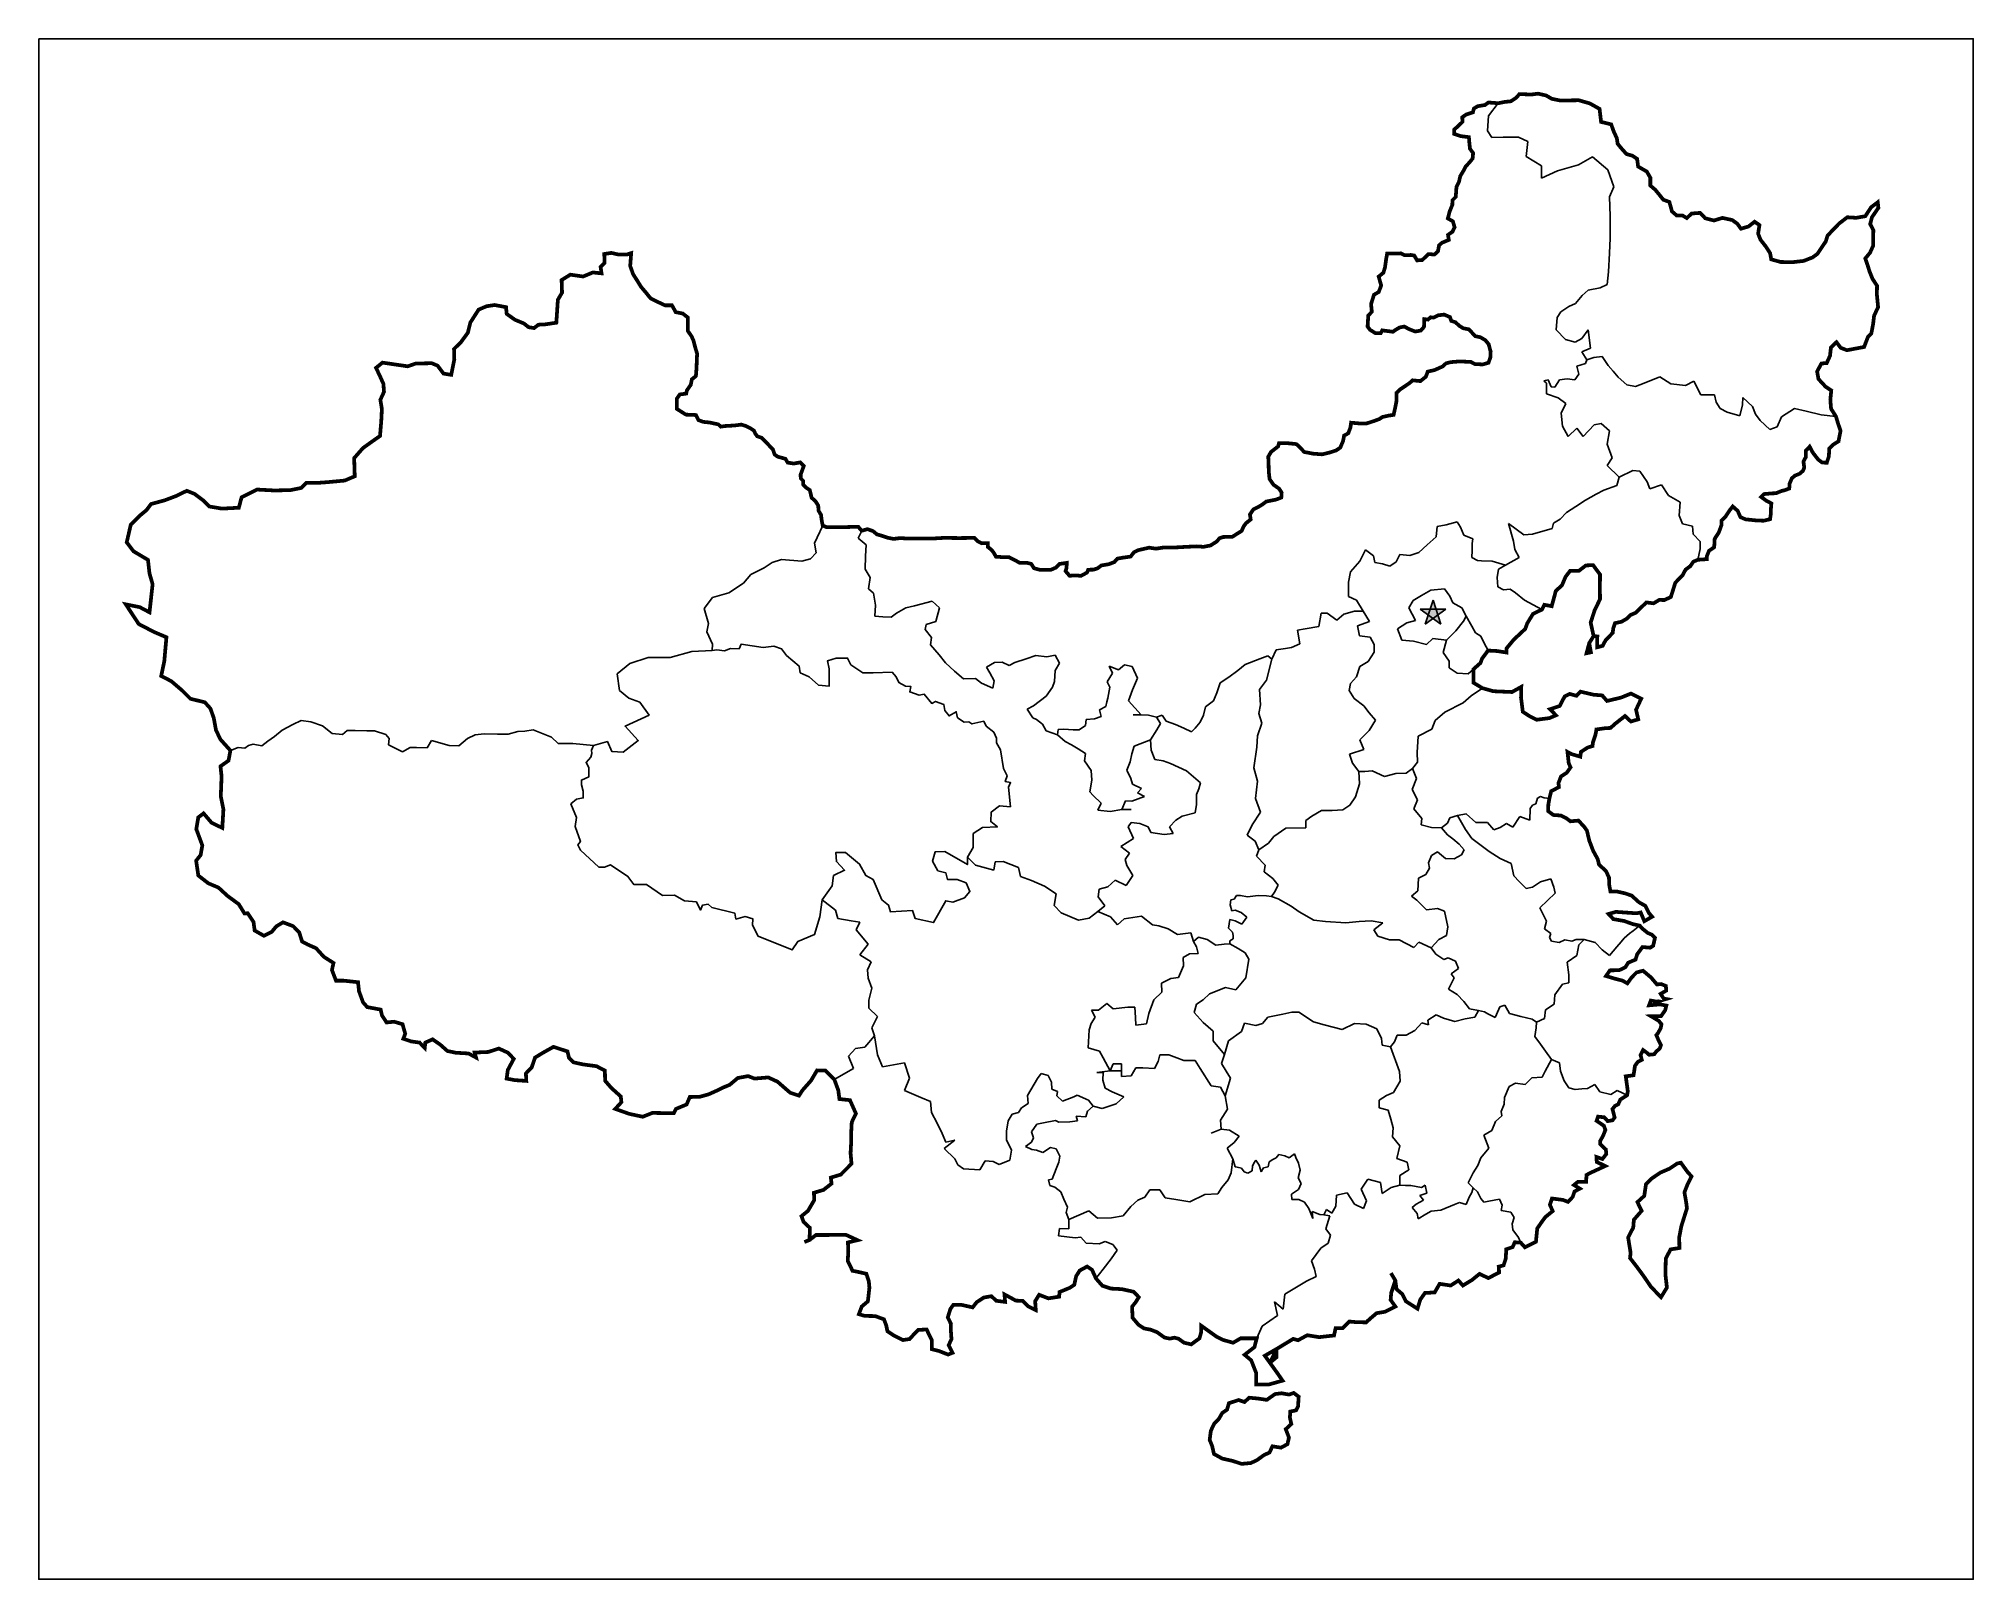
# Model space of a CAD drawing. Header units: millimetres. Extents: x 566 to 1083, y 401 to 814.
import ezdxf

# ---------------------------------------------------------------- set-up
doc = ezdxf.new("R2010")
doc.units = ezdxf.units.MM
doc.layers.add('边界', color=7, linetype='Continuous')
doc.layers.add('青海', color=7, linetype='Continuous')

msp = doc.modelspace()

# ---------------------------------------------------------------- hatches: boundary and pattern name
h = msp.add_hatch(color=1)
h.paths.add_polyline_path([(938.8, 658.45), (940.12, 659.39), (939.63, 660.89), (938, 660.89), (937.5, 659.39)])
h.paths.add_polyline_path([(940.12, 659.39), (938.8, 658.45), (940.92, 656.93)])
h.paths.add_polyline_path([(938.8, 658.45), (937.5, 659.39), (936.67, 656.93)])
h.paths.add_polyline_path([(937.5, 659.39), (938, 660.89), (935.4, 660.89)])
h.paths.add_polyline_path([(938.82, 663.36), (938, 660.89), (939.63, 660.89)])
h.paths.add_polyline_path([(942.22, 660.89), (939.63, 660.89), (940.12, 659.39)])

# ---------------------------------------------------------------- linework, layer by layer
for p, q in [((953.42, 788.99), (953.7, 792.99)), ((953.7, 792.99), (956.25, 796.34)), ((953.7, 792.99), (953.7, 792.99)), ((956.25, 796.34), (956.25, 796.34)), ((954.56, 787.13), (953.42, 788.99)), ((957.57, 787.27), (954.56, 787.13)), ((961.72, 787.27), (957.57, 787.27)), ((964.15, 786.13), (961.72, 787.27)), ((963.72, 782.12), (964.15, 786.13)), ((967.88, 779.55), (963.72, 782.12)), ((981.48, 781.98), (977.75, 779.83)), ((985.63, 778.55), (981.48, 781.98)), ((967.88, 776.26), (967.88, 779.55)), ((972.17, 778.26), (967.88, 776.26)), ((977.75, 779.83), (972.17, 778.26)), ((977.75, 779.83), (977.75, 779.83)), ((987.2, 773.97), (985.63, 778.55)), ((986.06, 771.25), (987.2, 773.97)), ((986.2, 766.1), (986.06, 771.25)), ((986.2, 762.96), (986.2, 766.1)), ((986.2, 760.24), (986.2, 762.96)), ((985.8, 751.23), (986.06, 756.23)), ((986.06, 756.23), (986.2, 760.24)), ((985.43, 747.86), (985.8, 751.23)), ((978.77, 744.85), (980.32, 746.31)), ((980.32, 746.31), (983.52, 746.94)), ((983.52, 746.94), (985.43, 747.86)), ((973.05, 740.52), (975.16, 741.93)), ((975.16, 741.93), (976.99, 742.77)), ((976.99, 742.77), (978.77, 744.85)), ((971.78, 735.73), (972.06, 738.97)), ((974.31, 733.06), (971.78, 735.73)), ((972.06, 738.97), (973.05, 740.52)), ((980.37, 735.73), (978.68, 733.34)), ((980.93, 730.81), (980.37, 735.73)), ((976.85, 732.36), (974.31, 733.06)), ((978.68, 733.34), (976.85, 732.36)), ((978.68, 729.82), (980.93, 730.81)), ((977.28, 725.98), (979.59, 726.7)), ((977.86, 723.82), (977.28, 725.98)), ((980.02, 727.64), (978.68, 729.82)), ((979.59, 726.7), (980.02, 727.64)), ((980.02, 727.64), (981.82, 728.28)), ((981.82, 728.28), (984.12, 728.57)), ((984.12, 728.57), (985.71, 726.13)), ((985.71, 726.13), (987, 724.61)), ((968.5, 722.07), (969.6, 722.34)), ((969.16, 721.45), (968.5, 722.07)), ((969.16, 718.52), (969.16, 721.45)), ((969.16, 721.45), (969.16, 721.45)), ((969.6, 722.34), (970.43, 720.46)), ((970.43, 720.46), (971.39, 720.37)), ((971.39, 720.37), (972.67, 722.31)), ((972.67, 722.31), (974.69, 722.53)), ((974.69, 722.53), (976.78, 722.31)), ((976.78, 722.31), (977.86, 723.82)), ((987, 724.61), (988.4, 722.99)), ((988.4, 722.99), (990.65, 720.96)), ((990.65, 720.96), (993.04, 720.54)), ((993.04, 720.54), (995.3, 721.38)), ((995.3, 721.38), (999.52, 723.07)), ((999.52, 723.07), (1002.48, 721.24)), ((1002.48, 721.24), (1006.42, 720.82)), ((1006.42, 720.82), (1008.67, 721.95)), ((1008.67, 721.95), (1008.67, 721.95)), ((1008.67, 721.95), (1010.5, 718.29)), ((972.27, 717.48), (969.16, 718.52)), ((974.34, 715.93), (972.27, 717.48)), ((973.13, 713.34), (974.34, 715.93)), ((1010.5, 718.29), (1014.17, 718.29)), ((1014.17, 718.29), (1014.59, 716.32)), ((1014.59, 716.32), (1015.72, 714.63)), ((1015.72, 714.63), (1017.55, 713.64)), ((1020.93, 712.66), (1021.63, 715.61)), ((1021.63, 715.61), (1021.77, 717.58)), ((1021.77, 717.58), (1021.77, 717.58)), ((1021.77, 717.58), (1024.3, 715.19)), ((1024.3, 715.19), (1025.15, 713.08)), ((1032.05, 712.38), (1035.57, 714.63)), ((1035.57, 714.63), (1035.57, 714.63)), ((1035.57, 714.63), (1038.67, 713.92)), ((973.48, 709.89), (973.13, 713.34)), ((973.13, 713.34), (973.13, 713.34)), ((975.03, 707.13), (973.48, 709.89)), ((973.48, 709.89), (973.48, 709.89)), ((981.94, 710.23), (979.01, 707.13)), ((983.84, 710.58), (981.94, 710.23)), ((981.94, 710.23), (981.94, 710.23)), ((986.09, 708.68), (983.84, 710.58)), ((1017.55, 713.64), (1017.55, 713.64)), ((1017.55, 713.64), (1020.93, 712.66)), ((1025.15, 713.08), (1026.42, 711.39)), ((1026.42, 711.39), (1026.42, 711.39)), ((1026.42, 711.39), (1028.95, 709)), ((1028.95, 709), (1030.92, 709.7)), ((1030.92, 709.7), (1032.05, 712.38)), ((1030.92, 709.7), (1030.92, 709.7)), ((1030.92, 709.7), (1030.92, 709.7)), ((1032.05, 712.38), (1032.05, 712.38)), ((1038.67, 713.92), (1038.67, 713.92)), ((1038.67, 713.92), (1042.75, 712.94)), ((1042.75, 712.94), (1046.67, 712.5)), ((1046.67, 712.5), (1046.67, 712.5)), ((1046.67, 712.5), (1046.67, 712.5)), ((977.28, 709.37), (975.03, 707.13)), ((979.01, 707.13), (977.28, 709.37)), ((985.4, 705.06), (986.09, 708.68)), ((986.78, 701.43), (985.4, 705.06)), ((1028.95, 709), (1028.95, 709)), ((1028.95, 709), (1028.95, 709)), ((985.4, 699.36), (986.78, 701.43)), ((988.68, 696.27), (985.4, 699.36)), ((984.53, 692.74), (988.06, 694.06)), ((988.06, 694.06), (988.68, 696.27)), ((988.68, 696.27), (992.3, 698.03)), ((992.3, 698.03), (994.16, 697.86)), ((994.16, 697.86), (996.1, 695.03)), ((996.1, 695.03), (996.89, 693.09)), ((996.89, 693.09), (999.99, 694.24)), ((999.99, 694.24), (1001.84, 691.33)), ((977.02, 688.41), (979.67, 690.09)), ((979.67, 690.09), (982.49, 691.68)), ((982.49, 691.68), (984.53, 692.74)), ((1001.84, 691.33), (1004.93, 689.56)), ((1004.93, 689.56), (1004.69, 686.03)), ((942.29, 683.46), (945.25, 684.32)), ((945.25, 684.32), (946.17, 682.9)), ((960.33, 679.14), (959.01, 683.86)), ((959.01, 683.86), (959.01, 683.86)), ((959.01, 683.86), (959.01, 683.86)), ((959.01, 683.86), (963.16, 680.84)), ((970.72, 682.54), (971.06, 683.91)), ((971.06, 683.91), (972.82, 685.04)), ((972.82, 685.04), (974.58, 686.8)), ((974.58, 686.8), (977.02, 688.41)), ((1004.69, 686.03), (1005.58, 683.73)), ((1005.58, 683.73), (1008.31, 683.12)), ((773.93, 680.09), (773.22, 678.59)), ((773.22, 678.59), (773.73, 675.99)), ((775.46, 683.3), (773.93, 680.09)), ((785.89, 681.9), (784.96, 679.88)), ((784.96, 679.88), (787.11, 678.12)), ((937.23, 678.1), (939.64, 680.31)), ((939.64, 680.31), (939.94, 683.02)), ((939.94, 683.02), (942.29, 683.46)), ((946.17, 682.9), (947.03, 680.75)), ((947.03, 680.75), (949.5, 679.7)), ((949.5, 679.7), (949.25, 678.47)), ((949.25, 678.47), (949.25, 676.62)), ((960.71, 676.87), (960.33, 679.14)), ((963.16, 680.84), (965.43, 681.03)), ((965.43, 681.03), (970.72, 682.54)), ((965.43, 681.03), (965.43, 681.03)), ((1008.31, 683.12), (1008.49, 681)), ((1008.49, 681), (1010.35, 679.06)), ((1010.35, 679.06), (1010.35, 677.11)), ((761.96, 673.37), (759.81, 672.02)), ((764.38, 674.24), (761.96, 673.37)), ((769.83, 673.77), (764.38, 674.24)), ((772.18, 674.37), (769.83, 673.77)), ((773.73, 675.99), (772.18, 674.37)), ((786.92, 675.1), (786.79, 671.64)), ((787.11, 678.12), (786.92, 675.1)), ((916.72, 670.93), (919.23, 673.8)), ((919.23, 673.8), (920.76, 676.79)), ((920.76, 676.79), (922.9, 675.21)), ((922.9, 675.21), (923.26, 673.37)), ((923.26, 673.37), (925.28, 673.07)), ((927.24, 672.46), (928.95, 673.56)), ((928.95, 673.56), (929.96, 675.51)), ((929.96, 675.51), (932.61, 675.32)), ((932.61, 675.32), (935.01, 676.13)), ((935.01, 676.13), (937.23, 678.1)), ((949.25, 676.62), (949.19, 674.77)), ((949.19, 674.77), (950.73, 673.91)), ((950.73, 673.91), (951.78, 673.85)), ((951.78, 673.85), (954.63, 673.74)), ((954.63, 673.74), (958.21, 672.67)), ((958.21, 672.67), (961.84, 674.79)), ((961.84, 674.79), (960.71, 676.87)), ((1010.35, 677.11), (1009.71, 674.14)), ((1009.71, 674.14), (1009.71, 674.14)), ((756.18, 670.21), (754.29, 667.92)), ((759.81, 672.02), (756.18, 670.21)), ((786.79, 671.64), (788.11, 669.37)), ((788.11, 669.37), (787.67, 666.35)), ((916.17, 668.18), (916.72, 670.93)), ((916.17, 664.33), (916.17, 668.18)), ((925.28, 673.07), (927.24, 672.46)), ((956.37, 671.61), (955.98, 669.39)), ((955.98, 669.39), (956.18, 666.88)), ((958.21, 672.67), (956.37, 671.61)), ((745.96, 664.02), (743.73, 661.13)), ((750.3, 665.33), (745.96, 664.02)), ((754.29, 667.92), (750.3, 665.33)), ((787.67, 666.35), (789.07, 665.17)), ((789.07, 665.17), (789.07, 665.17)), ((789.07, 665.17), (789.56, 661.97)), ((800.03, 661.84), (804.71, 663.08)), ((804.71, 663.08), (806.68, 661.23)), ((918.37, 663.35), (916.17, 664.33)), ((920.15, 660.36), (918.37, 663.35)), ((932.32, 661.27), (933.5, 663.23)), ((933.5, 663.23), (935.72, 664.54)), ((935.72, 664.54), (938.21, 666)), ((938.21, 666), (941.87, 666.37)), ((941.87, 666.37), (943.3, 664.41)), ((943.3, 664.41), (944.09, 662.58)), ((956.18, 666.88), (957.72, 666.11)), ((957.72, 666.11), (959.46, 666.3)), ((959.46, 666.3), (960.91, 665.33)), ((960.91, 665.33), (963.33, 663.31)), ((963.33, 663.31), (967.96, 660.81)), ((743.73, 661.13), (744.91, 657.06)), ((789.56, 661.97), (789.44, 659.01)), ((789.44, 659.01), (791.53, 658.89)), ((791.53, 658.89), (793.75, 658.77)), ((793.75, 658.77), (795.23, 659.88)), ((795.23, 659.88), (797.69, 661.23)), ((797.69, 661.23), (800.03, 661.84)), ((806.68, 661.23), (805.7, 657.66)), ((806.68, 661.23), (806.68, 661.23)), ((908.91, 659.83), (908.25, 656.3)), ((910.48, 659.83), (908.91, 659.83)), ((913.09, 658), (910.48, 659.83)), ((914.92, 659.57), (913.09, 658)), ((917.8, 660.36), (914.92, 659.57)), ((920.15, 660.36), (917.8, 660.36)), ((921.85, 657.61), (920.15, 660.36)), ((931.79, 657.22), (934.15, 657.87)), ((934.15, 657.87), (932.32, 661.27)), ((944.09, 662.58), (946.57, 661.27)), ((944.91, 655.11), (946.99, 657.72)), ((946.57, 661.27), (947.72, 659.05)), ((946.99, 657.72), (947.72, 659.05)), ((947.72, 659.05), (949.2, 656.38)), ((947.72, 659.05), (947.72, 659.05)), ((967.96, 660.81), (967.96, 660.81)), ((744.91, 657.06), (744.39, 654.82)), ((744.39, 654.82), (745.96, 651.54)), ((803.11, 656.8), (802.87, 655.44)), ((802.87, 655.44), (804.59, 653.35)), ((805.7, 657.66), (803.11, 656.8)), ((804.59, 653.35), (804.27, 651.4)), ((904.59, 655.65), (902.54, 655.29)), ((902.54, 655.29), (903.15, 651.6)), ((908.25, 656.3), (904.59, 655.65)), ((918.58, 656.43), (921.85, 657.61)), ((919.11, 653.82), (918.58, 656.43)), ((921.99, 653.43), (919.11, 653.82)), ((919.11, 653.82), (919.11, 653.82)), ((923.03, 651.47), (921.99, 653.43)), ((929.31, 655.65), (931.79, 657.22)), ((930.49, 652.64), (929.31, 655.65)), ((933.63, 652.38), (930.49, 652.64)), ((938.73, 653.04), (937.03, 651.47)), ((942.44, 652.64), (938.73, 653.04)), ((941.57, 649.29), (942.44, 652.64)), ((942.44, 652.64), (944.91, 655.11)), ((949.2, 656.38), (950.2, 654.57)), ((950.2, 654.57), (951.6, 653.7)), ((951.6, 653.7), (952.54, 651.83)), ((745.96, 651.54), (745.83, 649.83)), ((804.27, 651.4), (806.66, 648.71)), ((806.66, 648.71), (808.35, 646.52)), ((826.88, 646.62), (829.87, 647.62)), ((829.87, 647.62), (832.46, 648.51)), ((832.46, 648.51), (835.44, 648.12)), ((835.44, 648.12), (837.63, 648.61)), ((837.63, 648.61), (838.83, 646.42)), ((888.53, 646.12), (892.45, 647.58)), ((892.45, 647.58), (894.6, 648.42)), ((895.68, 647.5), (894.21, 641.92)), ((894.6, 648.42), (895.68, 647.5)), ((896.87, 650.03), (895.68, 647.5)), ((895.68, 647.5), (895.68, 647.5)), ((899.36, 650.42), (896.87, 650.03)), ((900.93, 650.68), (899.36, 650.42)), ((903.15, 651.6), (900.93, 650.68)), ((921.46, 646.89), (923.03, 649.38)), ((923.03, 649.38), (923.03, 651.47)), ((937.03, 651.47), (933.63, 652.38)), ((937.03, 651.47), (937.03, 651.47)), ((943.17, 647.02), (941.57, 649.29)), ((952.54, 651.83), (953.54, 649.84)), ((953.54, 649.84), (953.54, 649.84)), ((808.35, 646.52), (810.75, 644.33)), ((810.75, 644.33), (813.14, 642.24)), ((813.14, 642.24), (816.32, 642.34)), ((816.32, 642.34), (817.92, 641.15)), ((819.31, 645.43), (821.4, 646.62)), ((820.21, 643.84), (819.31, 645.43)), ((821.3, 641.75), (820.21, 643.84)), ((821.4, 646.62), (823.49, 646.72)), ((823.49, 646.72), (825.38, 645.83)), ((825.38, 645.83), (826.88, 646.62)), ((837.63, 644.53), (837.53, 641.55)), ((838.83, 646.42), (837.63, 644.53)), ((851.56, 641.44), (853.06, 643.77)), ((853.06, 643.77), (852.14, 645.68)), ((852.14, 645.68), (854.64, 644.69)), ((854.64, 644.69), (856.22, 646.02)), ((856.22, 646.02), (856.22, 646.02)), ((856.22, 646.02), (858.3, 645.6)), ((858.3, 645.6), (859.73, 642.45)), ((859.73, 642.45), (858.36, 639.29)), ((881.85, 641.21), (884.15, 642.74)), ((884.15, 642.74), (886.61, 644.51)), ((886.61, 644.51), (888.53, 646.12)), ((916.75, 641.01), (918.32, 642.84)), ((918.32, 642.84), (919.24, 645.59)), ((919.24, 645.59), (921.46, 646.89)), ((919.24, 645.59), (919.24, 645.59)), ((921.46, 646.89), (921.46, 646.89)), ((943.11, 645.22), (943.17, 647.02)), ((945.32, 643.75), (943.11, 645.22)), ((948.23, 643.59), (945.32, 643.75)), ((949.65, 644.86), (948.23, 643.59)), ((817.92, 641.15), (821, 639.76)), ((821, 639.76), (821.3, 641.75)), ((835.24, 637.67), (831.86, 635.08)), ((836.94, 640.06), (835.24, 637.67)), ((835.24, 637.67), (835.24, 637.67)), ((837.53, 641.55), (836.94, 640.06)), ((836.94, 640.06), (836.94, 640.06)), ((851.5, 636.1), (851.74, 637.12)), ((852.31, 640.03), (851.56, 641.44)), ((851.74, 637.12), (852.31, 640.03)), ((858.36, 639.29), (857.3, 636.34)), ((880.08, 636.37), (880.93, 638.52)), ((880.93, 638.52), (881.85, 641.21)), ((894.21, 641.92), (892.41, 639.4)), ((892.41, 639.4), (892.65, 635.3)), ((916.36, 639.18), (916.75, 641.01)), ((917.67, 636.96), (916.36, 639.18)), ((916.75, 641.01), (916.75, 641.01)), ((920.29, 635), (917.67, 636.96)), ((946.91, 635.86), (949.06, 637.74)), ((949.06, 637.74), (952.06, 639.77)), ((831.86, 635.08), (830.16, 634.18)), ((830.16, 634.18), (831.66, 631.8)), ((831.66, 631.8), (832.72, 631.42)), ((848.22, 631.55), (850.01, 632.18)), ((849.5, 633.97), (851.2, 634.86)), ((850.01, 632.18), (849.5, 633.97)), ((851.2, 634.86), (851.5, 636.1)), ((857.3, 636.34), (860.68, 632.65)), ((860.68, 632.65), (858.57, 632.65)), ((858.57, 632.65), (862.68, 632.54)), ((862.68, 632.54), (864.79, 632.02)), ((864.79, 632.02), (866.31, 632.58)), ((864.79, 632.02), (865.85, 630.33)), ((866.31, 632.58), (867.41, 630.93)), ((876.52, 630.69), (877.37, 632.58)), ((877.37, 632.58), (877.93, 634.76)), ((877.93, 634.76), (880.08, 636.37)), ((892.65, 635.3), (892.17, 633.02)), ((892.17, 633.02), (893.01, 630.37)), ((921.72, 633.17), (920.29, 635)), ((923.42, 631.21), (921.72, 633.17)), ((939.37, 631.1), (941.97, 633.34)), ((941.97, 633.34), (946.91, 635.86)), ((628.73, 626.83), (626.93, 625.59)), ((630.72, 628.54), (628.73, 626.83)), ((633.62, 630.07), (630.72, 628.54)), ((635.83, 631.09), (633.62, 630.07)), ((638.39, 630.75), (635.83, 631.09)), ((641.54, 629.73), (638.39, 630.75)), ((644.1, 627.6), (641.54, 629.73)), ((646.92, 627.34), (644.1, 627.6)), ((648.19, 628.45), (646.92, 627.34)), ((650.32, 628.45), (648.19, 628.45)), ((653.39, 628.37), (650.32, 628.45)), ((655.44, 628.37), (653.39, 628.37)), ((658.51, 627.34), (655.44, 628.37)), ((659.39, 626.33), (658.51, 627.34)), ((682.41, 627.26), (680.36, 626.33)), ((684.79, 627.52), (682.41, 627.26)), ((688.37, 627.43), (684.79, 627.52)), ((691.27, 627.43), (688.37, 627.43)), ((693.83, 628.2), (691.27, 627.43)), ((695.72, 628.25), (693.83, 628.2)), ((697.95, 628.64), (695.72, 628.25)), ((702.82, 626.67), (697.95, 628.64)), ((704.66, 624.96), (702.82, 626.67)), ((832.72, 631.42), (834.24, 630.14)), ((834.24, 630.14), (835.28, 628.31)), ((835.28, 628.31), (838.31, 627.27)), ((838.31, 627.27), (838.45, 628.68)), ((840.36, 625.46), (838.31, 627.27)), ((838.31, 627.27), (838.31, 627.27)), ((838.45, 628.68), (840.01, 628.77)), ((840.01, 628.77), (842.46, 628.6)), ((842.46, 628.6), (844.06, 628.64)), ((844.06, 628.64), (845.75, 629.82)), ((845.75, 629.82), (846, 631.38)), ((846, 631.38), (848.22, 631.55)), ((864.9, 628.64), (863.21, 625.9)), ((865.85, 630.33), (864.9, 628.64)), ((867.41, 630.93), (869.86, 630.02)), ((869.86, 630.02), (872.12, 629.04)), ((872.12, 629.04), (874.2, 628.12)), ((874.2, 628.12), (875.11, 629.1)), ((875.11, 629.1), (876.52, 630.69)), ((891.81, 627), (891.68, 623.99)), ((893.01, 630.37), (891.81, 627)), ((919.24, 625.98), (921.72, 628.47)), ((921.72, 628.47), (923.42, 631.21)), ((934.57, 622.54), (934.88, 626.89)), ((934.88, 626.89), (938.47, 628.77)), ((938.47, 628.77), (939.37, 631.1)), ((618.94, 623.93), (616.9, 623.08)), ((616.9, 623.08), (616.9, 623.08)), ((620.73, 623.73), (618.94, 623.93)), ((621.77, 624.42), (620.73, 623.73)), ((623.01, 624.76), (621.77, 624.42)), ((625.28, 624.35), (623.01, 624.76)), ((626.93, 625.59), (625.28, 624.35)), ((659.22, 624.62), (659.39, 626.33)), ((662.97, 622.75), (659.22, 624.62)), ((665.02, 623.86), (662.97, 622.75)), ((666.72, 623.86), (665.02, 623.86)), ((669.53, 623.77), (666.72, 623.86)), ((670.73, 625.73), (669.53, 623.77)), ((675.42, 624.45), (670.73, 625.73)), ((678.06, 624.37), (675.42, 624.45)), ((680.36, 626.33), (678.06, 624.37)), ((708.6, 624.96), (704.66, 624.96)), ((714.12, 624.44), (708.6, 624.96)), ((713.57, 623.17), (714.12, 624.44)), ((842.08, 624.6), (840.36, 625.46)), ((843.8, 623.57), (842.08, 624.6)), ((845.78, 622.28), (843.8, 623.57)), ((845.52, 620.31), (845.78, 622.28)), ((858.17, 622.18), (857.74, 620.05)), ((858.85, 624.22), (858.17, 622.18)), ((863.21, 625.9), (858.85, 624.22)), ((863.21, 625.9), (858.85, 624.22)), ((863.21, 625.9), (863.21, 625.9)), ((863.38, 623.19), (863.21, 625.9)), ((864.38, 620.72), (863.38, 623.19)), ((891.68, 623.99), (890.84, 618.45)), ((916.49, 622.06), (920.29, 623.37)), ((917.28, 619.71), (916.49, 622.06)), ((920.29, 623.37), (919.24, 625.98)), ((934.66, 619.96), (934.57, 622.54)), ((847.32, 617.73), (845.52, 620.31)), ((847.5, 615.15), (847.32, 617.73)), ((857.74, 620.05), (856.87, 617.81)), ((856.87, 617.81), (857.9, 615.58)), ((866.62, 620.29), (864.38, 620.72)), ((868.56, 619.57), (866.62, 620.29)), ((872.86, 617.63), (868.56, 619.57)), ((876.54, 614.46), (872.86, 617.63)), ((890.84, 618.45), (891.81, 614.84)), ((919, 617.48), (917.28, 619.71)), ((919.09, 614.13), (919, 617.48)), ((919, 617.48), (920.59, 617.48)), ((920.59, 617.48), (922.55, 617.65)), ((922.55, 617.65), (925.85, 616.14)), ((925.85, 616.14), (928.88, 616.94)), ((928.88, 616.94), (931.64, 617.03)), ((931.64, 617.03), (933.33, 618.27)), ((933.33, 618.27), (934.66, 619.96)), ((933.33, 618.27), (934.35, 615.55)), ((846.98, 612.06), (847.5, 615.15)), ((847.84, 611.03), (846.98, 612.06)), ((857.9, 615.58), (858.33, 614.03)), ((858.33, 614.03), (860.74, 612.92)), ((860.74, 612.92), (859.71, 611.71)), ((859.71, 611.71), (861.6, 610.77)), ((875.52, 611.29), (876.13, 612.83)), ((875.52, 608.64), (875.52, 611.29)), ((876.13, 612.83), (876.54, 614.46)), ((891.81, 614.84), (891.32, 610.26)), ((918.03, 610.69), (919.09, 614.13)), ((934.35, 615.55), (933.23, 612.68)), ((933.23, 612.68), (934.66, 609.92)), ((849.99, 608.97), (847.84, 611.03)), ((849.13, 607.08), (849.99, 608.97)), ((852.4, 606.73), (849.13, 607.08)), ((855.49, 607.33), (852.4, 606.73)), ((856.52, 609.57), (855.49, 607.33)), ((855.49, 607.33), (857.99, 607.25)), ((857.99, 607.25), (855.49, 607.33)), ((858.16, 609.48), (856.52, 609.57)), ((856.52, 609.57), (856.52, 609.57)), ((861.6, 610.77), (858.16, 609.48)), ((871.63, 605.47), (875.11, 606.39)), ((875.11, 606.39), (875.52, 608.64)), ((892.67, 606.62), (890.4, 603.22)), ((891.32, 610.26), (892.67, 606.62)), ((906.38, 605.48), (908.94, 606.98)), ((908.94, 606.98), (911.85, 606.98)), ((911.85, 606.98), (914.68, 607.16)), ((914.68, 607.16), (916.53, 608.48)), ((916.53, 608.48), (918.03, 610.69)), ((934.66, 609.92), (933.64, 607.47)), ((933.64, 607.47), (935.79, 604.91)), ((945.33, 605.69), (947.65, 606.16)), ((947.65, 606.16), (947.65, 606.16)), ((947.65, 606.16), (950.29, 603.83)), ((964.72, 604.45), (964.85, 607.52)), ((964.85, 607.52), (965.47, 608.44)), ((965.47, 608.44), (966.34, 608.8)), ((966.34, 608.8), (966.81, 610.34)), ((966.81, 610.34), (967.58, 610.81)), ((967.58, 610.81), (968.55, 610.45)), ((968.55, 610.45), (969.96, 610.21)), ((969.96, 610.21), (969.96, 610.21)), ((857.21, 602.61), (857.99, 603.83)), ((858.63, 599.5), (857.21, 602.61)), ((857.99, 603.83), (860.38, 603.52)), ((860.38, 603.52), (862.53, 602.61)), ((862.53, 602.61), (863.24, 601.17)), ((863.24, 601.17), (866.82, 600.56)), ((866.82, 600.56), (869.28, 600.87)), ((868.26, 602.61), (869.99, 604.44)), ((869.28, 600.87), (868.26, 602.61)), ((869.99, 604.44), (871.63, 605.47)), ((871.63, 605.47), (871.63, 605.47)), ((890.4, 603.22), (889.08, 600.39)), ((896.22, 600.1), (899.4, 602.3)), ((899.4, 602.3), (904.79, 602.39)), ((904.79, 604.33), (906.38, 605.48)), ((904.79, 602.39), (904.79, 604.33)), ((935.79, 604.91), (935.68, 603.17)), ((935.68, 603.17), (938.45, 602.46)), ((938.45, 602.46), (941.04, 602.37)), ((941.04, 602.37), (942.69, 603.61)), ((942.69, 600.47), (941.04, 602.37)), ((941.04, 602.37), (941.04, 602.37)), ((941.04, 602.37), (941.04, 602.37)), ((942.69, 603.61), (943.27, 605.02)), ((943.27, 605.02), (945.33, 605.69)), ((943.27, 605.02), (943.27, 605.02)), ((947.5, 601.97), (945.33, 605.69)), ((945.33, 605.69), (945.33, 605.69)), ((949.21, 599.49), (947.5, 601.97)), ((950.29, 603.83), (953.39, 603.83)), ((953.39, 603.83), (955.1, 601.82)), ((955.1, 601.82), (956.81, 602.44)), ((956.81, 602.44), (958.51, 603.52)), ((958.51, 603.52), (960.22, 602.59)), ((960.22, 602.59), (962.08, 605.38)), ((960.22, 602.59), (960.22, 602.59)), ((960.22, 602.59), (960.22, 602.59)), ((962.08, 605.38), (962.08, 605.38)), ((962.08, 605.38), (964.72, 604.45)), ((964.72, 604.45), (964.72, 604.45)), ((855.26, 597.36), (858.63, 599.5)), ((857.61, 595.62), (855.26, 597.36)), ((856.39, 593.93), (857.61, 595.62)), ((889.08, 600.39), (891.19, 598.78)), ((891.19, 598.78), (892.16, 596.48)), ((892.16, 596.48), (891.54, 594.8)), ((892.16, 596.48), (894.81, 598.25)), ((894.81, 598.25), (896.22, 600.1)), ((938.39, 594.94), (940.05, 595.93)), ((940.05, 595.93), (942.11, 594.2)), ((944.1, 599.4), (942.69, 600.47)), ((945.83, 598), (944.1, 599.4)), ((947.16, 596.51), (945.83, 598)), ((946.41, 595.19), (947.16, 596.51)), ((951.38, 597.94), (949.21, 599.49)), ((953.86, 596.08), (951.38, 597.94)), ((956.81, 594.22), (953.86, 596.08)), ((816.36, 592.4), (814.2, 594.5)), ((821.23, 591.07), (816.36, 592.4)), ((821.63, 593.26), (821.23, 591.07)), ((821.23, 591.07), (821.23, 591.07)), ((823.73, 593.36), (821.63, 593.26)), ((827.82, 591.77), (823.73, 593.36)), ((828.42, 589.37), (827.82, 591.77)), ((856.86, 592.26), (856.39, 593.93)), ((858.48, 589.59), (856.86, 592.26)), ((891.54, 594.8), (893.84, 592.42)), ((893.84, 592.42), (893.66, 590.57)), ((893.66, 590.57), (895.95, 588.8)), ((936.86, 589.92), (937.9, 591.55)), ((937.57, 593.04), (938.39, 594.94)), ((937.9, 591.55), (937.57, 593.04)), ((942.11, 594.2), (944.51, 594.11)), ((944.51, 594.11), (946.41, 595.19)), ((959.75, 592.83), (956.81, 594.22)), ((960.48, 589.57), (959.75, 592.83)), ((831.31, 588.28), (828.42, 589.37)), ((834.81, 586.78), (831.31, 588.28)), ((837.9, 584.69), (834.81, 586.78)), ((849.14, 583.9), (849.46, 585.98)), ((849.46, 585.98), (851.74, 586.55)), ((851.74, 586.55), (853.71, 588.41)), ((853.71, 588.41), (856.67, 586.91)), ((856.67, 586.91), (858.48, 589.59)), ((896.4, 585.19), (895.62, 584.02)), ((895.95, 588.8), (897.37, 587.04)), ((897.37, 587.04), (896.4, 585.19)), ((933.05, 584.1), (934.73, 585.5)), ((934.73, 585.5), (934.97, 588.94)), ((934.97, 588.94), (936.86, 589.92)), ((961.9, 587.98), (960.48, 589.57)), ((960.48, 589.57), (960.48, 589.57)), ((963.73, 586.16), (961.9, 587.98)), ((965.47, 586.48), (963.73, 586.16)), ((967.62, 587.9), (965.47, 586.48)), ((970.31, 588.7), (967.62, 587.9)), ((971.11, 586.48), (970.31, 588.7)), ((971.54, 584.94), (971.11, 586.48)), ((775.32, 583.12), (778.9, 580.37)), ((778.9, 580.37), (779.47, 578.09)), ((837.4, 581.6), (837.9, 584.69)), ((839.3, 579.6), (837.4, 581.6)), ((849.08, 580), (846.78, 578.21)), ((849.08, 580), (850.96, 581.47)), ((852.47, 578.6), (849.08, 580)), ((850.96, 581.47), (849.14, 583.9)), ((884.65, 583.1), (884.5, 581.81)), ((884.5, 581.81), (884.96, 580.13)), ((885.56, 583.26), (884.65, 583.1)), ((884.96, 580.13), (885.87, 580.36)), ((886.17, 584.24), (885.56, 583.26)), ((885.87, 580.36), (887.47, 579.68)), ((887.32, 584.24), (886.17, 584.24)), ((889.15, 583.94), (887.32, 584.24)), ((892.04, 584.24), (889.15, 583.94)), ((894.25, 584.17), (892.04, 584.24)), ((895.62, 584.02), (894.25, 584.17)), ((897.37, 583.41), (895.62, 584.02)), ((900.8, 581.43), (897.37, 583.41)), ((903.01, 579.91), (900.8, 581.43)), ((934.47, 582.99), (933.05, 584.1)), ((937.1, 580.45), (934.47, 582.99)), ((940.05, 580.76), (937.1, 580.45)), ((941.87, 580.05), (940.05, 580.76)), ((942.78, 575.89), (941.87, 580.05)), ((967.38, 580.94), (971.54, 584.94)), ((969.23, 577.36), (967.38, 580.94)), ((967.38, 580.94), (967.38, 580.94)), ((779.47, 578.09), (783.08, 577.52)), ((783.08, 577.52), (785.36, 577.14)), ((785.36, 577.14), (784.41, 575.05)), ((784.41, 575.05), (784.41, 575.05)), ((784.41, 575.05), (787.64, 571.25)), ((843.89, 577.71), (839.3, 579.6)), ((846.78, 578.21), (843.89, 577.71)), ((854.37, 576.41), (852.47, 578.6)), ((856.16, 578.01), (854.37, 576.41)), ((860.75, 578.7), (856.16, 578.01)), ((863.76, 576.4), (860.75, 578.7)), ((865.39, 576.15), (863.76, 576.4)), ((867.89, 575.33), (865.39, 576.15)), ((870.39, 573.85), (867.89, 575.33)), ((884.42, 577.85), (884.04, 575.57)), ((884.04, 575.57), (885.11, 574.42)), ((885.87, 577.47), (884.42, 577.85)), ((887.62, 576.56), (885.87, 577.47)), ((887.47, 579.68), (888.99, 578.46)), ((888.99, 578.46), (887.62, 576.56)), ((888.99, 578.46), (888.99, 578.46)), ((888.99, 578.46), (888.99, 578.46)), ((906.88, 577.65), (903.01, 579.91)), ((910.05, 577.27), (906.88, 577.65)), ((906.88, 577.65), (906.88, 577.65)), ((915.49, 576.97), (910.05, 577.27)), ((919.04, 577.35), (915.49, 576.97)), ((922.29, 577.5), (919.04, 577.35)), ((925.39, 576.97), (922.29, 577.5)), ((922.97, 575.08), (925.39, 576.97)), ((924.03, 573.35), (922.97, 575.08)), ((942.38, 573.56), (942.78, 575.89)), ((968.68, 575.39), (969.23, 577.36)), ((970.33, 574.13), (968.68, 575.39)), ((968.68, 575.39), (968.68, 575.39)), ((969.23, 577.36), (969.23, 577.36)), ((991.39, 574.13), (992.4, 574.82)), ((992.4, 574.82), (994.14, 576.21)), ((994.14, 576.21), (994.14, 576.21)), ((787.64, 571.25), (785.36, 568.4)), ((873.97, 574.26), (870.39, 573.85)), ((874.72, 571.94), (873.97, 574.26)), ((874.72, 571.94), (876.02, 573.08)), ((875.53, 570.56), (874.72, 571.94)), ((875.99, 568.74), (875.53, 570.56)), ((876.02, 573.08), (878.38, 572.51)), ((878.38, 572.51), (880.65, 570.97)), ((880.65, 570.97), (882.93, 571.21)), ((882.93, 571.21), (884.39, 571.37)), ((884.44, 572.1), (884.39, 571.37)), ((884.39, 571.37), (886.66, 570.07)), ((885.31, 572.67), (884.44, 572.1)), ((885.11, 574.42), (885.11, 574.42)), ((885.11, 574.42), (885.35, 573.6)), ((885.35, 573.6), (885.31, 572.67)), ((886.66, 570.07), (888.53, 568.94)), ((927.2, 572.44), (924.03, 573.35)), ((929.77, 572.37), (927.2, 572.44)), ((933.7, 570.33), (929.77, 572.37)), ((935.06, 571.76), (933.7, 570.33)), ((938.32, 570.22), (935.06, 571.76)), ((938.32, 570.22), (940.35, 572.45)), ((939.54, 568.6), (938.32, 570.22)), ((938.32, 570.22), (938.32, 570.22)), ((940.35, 572.45), (942.38, 573.56)), ((970.02, 573.03), (970.33, 574.13)), ((970.57, 572.01), (970.02, 573.03)), ((972.61, 571.69), (970.57, 572.01)), ((974.11, 572.4), (972.61, 571.69)), ((972.61, 571.69), (972.61, 571.69)), ((976, 572.01), (974.11, 572.4)), ((977.1, 572.48), (976, 572.01)), ((979.24, 572.5), (977.1, 572.48)), ((977.3, 568.25), (977.84, 571.11)), ((977.84, 571.11), (979.24, 572.5)), ((979.24, 572.5), (982.18, 571.65)), ((982.18, 571.65), (984.11, 569.72)), ((984.11, 569.72), (986.05, 568.17)), ((986.05, 568.17), (987.99, 570.49)), ((987.99, 570.49), (989.15, 571.88)), ((989.15, 571.88), (990, 572.89)), ((990, 572.89), (991.39, 574.13)), ((785.36, 568.4), (788.4, 566.5)), ((788.4, 566.5), (787.45, 564.41)), ((870.67, 562.3), (872.04, 565.44)), ((871.96, 567.69), (873.65, 568.66)), ((872.04, 565.44), (871.96, 567.69)), ((873.65, 568.66), (875.99, 568.74)), ((888.53, 568.94), (889.51, 567.23)), ((889.51, 567.23), (888.7, 562.2)), ((941.67, 567.18), (939.54, 568.6)), ((942.89, 567.59), (941.67, 567.18)), ((944.81, 566.67), (942.89, 567.59)), ((943.7, 563.33), (945.62, 564.75)), ((945.62, 564.75), (944.81, 566.67)), ((974.75, 566.47), (977.3, 568.25)), ((975.21, 563.07), (974.75, 566.47)), ((787.45, 564.41), (787.64, 562.13)), ((787.64, 562.13), (788.59, 559.47)), ((788.59, 559.47), (787.83, 556.24)), ((866.11, 560.81), (868.61, 562.07)), ((866.23, 558.43), (866.11, 560.81)), ((868.61, 562.07), (870.67, 562.3)), ((883.3, 559.66), (879.01, 557.92)), ((886, 559.03), (883.3, 559.66)), ((883.3, 559.66), (883.3, 559.66)), ((888.7, 562.2), (886, 559.03)), ((888.7, 562.2), (888.7, 562.2)), ((942.99, 559.18), (944.51, 562.22)), ((944.51, 562.22), (943.7, 563.33)), ((971.4, 557.69), (973.43, 560.51)), ((973.43, 560.51), (975.14, 560.9)), ((975.14, 560.9), (975.21, 563.07)), ((787.83, 556.24), (787.83, 554.15)), ((787.83, 554.15), (790.11, 551.87)), ((849.3, 553.62), (851.49, 555.33)), ((851.49, 555.33), (851.49, 555.33)), ((851.49, 555.33), (853.21, 553.93)), ((853.21, 553.93), (857.11, 554.4)), ((857.11, 554.4), (858.99, 554.4)), ((858.99, 554.4), (859.15, 551.59)), ((862.72, 552.67), (864.1, 556.3)), ((864.1, 556.3), (866.23, 558.43)), ((875.51, 555.22), (874.88, 552.99)), ((877.26, 556.33), (875.51, 555.22)), ((879.01, 557.92), (877.26, 556.33)), ((877.26, 556.33), (877.26, 556.33)), ((945.32, 557.76), (942.99, 559.18)), ((947.04, 555.93), (945.32, 557.76)), ((948.56, 553.91), (947.04, 555.93)), ((956.69, 554.46), (955.78, 552.42)), ((958.05, 554.91), (956.69, 554.46)), ((959.26, 552.72), (958.05, 554.91)), ((968.89, 553.7), (971.26, 555.22)), ((971.26, 555.22), (971.4, 557.69)), ((790.11, 551.87), (788.59, 548.83)), ((790.11, 551.87), (790.11, 551.87)), ((846.8, 548.31), (847.27, 550.02)), ((847.27, 550.02), (848.36, 551.74)), ((848.36, 551.74), (847.42, 553.62)), ((847.42, 553.62), (849.3, 553.62)), ((853.21, 553.93), (853.21, 553.93)), ((859.15, 551.59), (859.3, 549.56)), ((859.3, 549.56), (862.1, 549.92)), ((859.3, 549.56), (859.3, 549.56)), ((859.3, 549.56), (859.3, 549.56)), ((862.1, 549.92), (862.72, 552.67)), ((874.88, 552.99), (874.88, 552.99)), ((874.88, 552.99), (874.88, 552.99)), ((874.88, 552.99), (877.26, 550.3)), ((877.26, 550.3), (877.26, 550.3)), ((877.26, 550.3), (879.96, 547.92)), ((887.56, 547.9), (888.36, 550.14)), ((888.36, 550.14), (891.4, 549.5)), ((891.4, 549.5), (893.17, 549.98)), ((893.17, 549.98), (894.61, 551.74)), ((894.61, 551.74), (898.61, 552.54)), ((898.61, 552.54), (901.01, 553.02)), ((901.01, 553.02), (902.94, 553.02)), ((902.94, 553.02), (906.78, 550.46)), ((906.78, 550.46), (909.66, 549.66)), ((909.66, 549.66), (914.47, 548.38)), ((914.47, 548.38), (917.83, 549.98)), ((917.83, 549.98), (920.88, 549.82)), ((920.88, 549.82), (923.76, 548.54)), ((935.81, 550.23), (933.93, 548.11)), ((937.58, 549.63), (935.81, 550.23)), ((939.62, 552.34), (937.43, 550.91)), ((937.43, 550.91), (937.58, 549.63)), ((941.59, 551.44), (939.62, 552.34)), ((944.68, 550.53), (941.59, 551.44)), ((947.4, 551.29), (944.68, 550.53)), ((949.97, 551.66), (947.4, 551.29)), ((950.95, 553.47), (948.56, 553.91)), ((950.95, 553.47), (949.97, 551.66)), ((952.58, 553.17), (950.95, 553.47)), ((953.52, 552.64), (952.58, 553.17)), ((955.41, 551.59), (953.52, 552.64)), ((955.78, 552.42), (955.41, 551.59)), ((962.28, 551.89), (959.26, 552.72)), ((965.38, 551.13), (962.28, 551.89)), ((966.52, 550.37), (965.38, 551.13)), ((966.45, 548.81), (966.52, 550.37)), ((966.52, 550.37), (968.64, 551.33)), ((968.64, 551.33), (968.89, 553.7)), ((789.35, 546.74), (786.69, 543.7)), ((788.59, 548.83), (789.35, 546.74)), ((789.35, 546.74), (789.35, 546.74)), ((789.35, 546.74), (790.11, 541.61)), ((846.49, 543.47), (846.8, 548.31)), ((879.96, 547.92), (879.96, 545.38)), ((879.96, 545.38), (879.96, 545.38)), ((879.96, 545.38), (882.98, 541.72)), ((882.98, 541.72), (884.04, 545.34)), ((884.04, 545.34), (887.56, 547.9)), ((914.47, 548.38), (914.47, 548.38)), ((923.76, 548.54), (925.04, 545.98)), ((925.04, 545.98), (925.2, 544.22)), ((925.2, 544.22), (927.44, 543.74)), ((928.49, 545.09), (927.44, 543.74)), ((929.24, 546.91), (928.49, 545.09)), ((931.59, 546.91), (929.24, 546.91)), ((933.93, 548.11), (931.59, 546.91)), ((966.11, 546.51), (966.45, 548.81)), ((967.6, 544.52), (966.11, 546.51)), ((968.9, 542.57), (967.6, 544.52)), ((784.22, 543.32), (782.32, 541.23)), ((782.32, 541.23), (783.65, 538)), ((786.69, 543.7), (784.22, 543.32)), ((790.11, 541.61), (790.11, 541.61)), ((790.11, 541.61), (791.45, 538.38)), ((791.45, 538.38), (797.34, 539.52)), ((797.34, 539.52), (797.34, 539.52)), ((797.34, 539.52), (798.67, 535.34)), ((849.56, 542.62), (846.49, 543.47)), ((846.49, 543.47), (846.49, 543.47)), ((850.55, 540.81), (849.56, 542.62)), ((852.43, 537.38), (850.55, 540.81)), ((853.21, 539.25), (852.43, 537.38)), ((855.39, 539.25), (853.21, 539.25)), ((853.21, 539.25), (853.21, 539.25)), ((855.39, 537.38), (855.39, 539.25)), ((865.24, 539.87), (864.3, 538)), ((865.71, 541.64), (865.24, 539.87)), ((865.24, 539.87), (865.24, 539.87)), ((868.11, 541.64), (865.71, 541.64)), ((870.24, 540.81), (868.11, 541.64)), ((872.12, 540.08), (870.24, 540.81)), ((875.17, 540.08), (872.12, 540.08)), ((876.49, 538), (875.17, 540.08)), ((882.98, 541.72), (882.19, 539.34)), ((882.19, 539.34), (883.46, 537.28)), ((882.98, 541.72), (882.98, 541.72)), ((927.44, 543.74), (927.44, 543.74)), ((927.44, 543.74), (929.85, 537.17)), ((927.44, 543.74), (927.44, 543.74)), ((968.8, 537.21), (970.49, 540.38)), ((970.49, 540.38), (968.9, 542.57)), ((970.49, 540.38), (970.49, 540.38)), ((970.49, 540.38), (972.63, 539.5)), ((972.63, 539.5), (972.92, 537.21)), ((783.65, 538), (778.55, 535.05)), ((783.65, 538), (783.65, 538)), ((798.67, 535.34), (797.34, 532.11)), ((798.67, 535.34), (798.67, 535.34)), ((830.28, 530.72), (832.98, 535.31)), ((832.98, 535.31), (833.93, 536.58)), ((833.93, 536.58), (835.83, 536.1)), ((835.83, 536.1), (836.71, 534.28)), ((836.71, 534.28), (836.79, 532.46)), ((852.43, 537.38), (848.83, 536.91)), ((848.83, 536.91), (850.55, 536.91)), ((850.55, 536.91), (850.39, 534.88)), ((850.39, 534.88), (850.39, 534.88)), ((850.39, 534.88), (851.02, 532.69)), ((855.39, 537.38), (852.43, 537.38)), ((855.39, 535.81), (855.39, 537.38)), ((858.05, 535.97), (855.39, 535.81)), ((859.3, 538.16), (858.05, 535.97)), ((858.05, 535.97), (858.05, 535.97)), ((861.18, 538.16), (859.3, 538.16)), ((864.3, 538), (861.18, 538.16)), ((879.46, 533.31), (876.49, 538)), ((884.57, 535.37), (883.21, 530.66)), ((883.46, 537.28), (884.57, 535.37)), ((884.57, 535.37), (884.57, 535.37)), ((930.01, 534.61), (928.24, 531.57)), ((929.85, 537.17), (930.01, 534.61)), ((930.01, 534.61), (930.01, 534.61)), ((959.22, 533.16), (960.91, 534.05)), ((960.91, 534.05), (963.49, 533.68)), ((963.49, 533.68), (965.26, 535.45)), ((965.26, 535.45), (968.06, 535.67)), ((968.06, 535.67), (968.8, 537.21)), ((972.92, 537.21), (973.88, 534.64)), ((973.88, 534.64), (975.21, 532.79)), ((980.15, 532.65), (982.17, 533.68)), ((982.17, 533.68), (983.5, 531.69)), ((797.34, 532.11), (797.34, 532.11)), ((797.34, 532.11), (797.34, 532.11)), ((797.34, 532.11), (801.71, 530.21)), ((801.71, 530.21), (801.71, 530.21)), ((801.71, 530.21), (801.71, 530.21)), ((801.71, 530.21), (804.3, 529.09)), ((804.3, 529.09), (804.57, 526.22)), ((828.7, 527.39), (830.44, 528.58)), ((830.44, 528.58), (830.28, 530.72)), ((836.79, 532.46), (838.29, 531.83)), ((838.29, 531.83), (838.13, 530.64)), ((838.13, 530.64), (839.64, 529.21)), ((839.64, 529.21), (842.65, 530.4)), ((842.65, 530.4), (843.6, 530.8)), ((843.6, 530.8), (843.6, 530.8)), ((843.6, 530.8), (846.62, 529.45)), ((846.62, 529.45), (847.88, 527.87)), ((853.99, 528.47), (850.24, 527.22)), ((851.02, 532.69), (852.89, 531.75)), ((852.89, 531.75), (852.89, 531.75)), ((852.89, 531.75), (856.02, 530.35)), ((856.02, 530.35), (853.99, 528.47)), ((853.99, 528.47), (853.99, 528.47)), ((856.02, 530.35), (856.02, 530.35)), ((881.96, 533), (879.46, 533.31)), ((879.46, 533.31), (879.46, 533.31)), ((883.21, 530.66), (881.96, 533)), ((883.84, 527.07), (883.21, 530.66)), ((883.21, 530.66), (883.21, 530.66)), ((926.32, 530.77), (924.4, 529.49)), ((924.4, 529.49), (924.42, 527.43)), ((928.24, 531.57), (926.32, 530.77)), ((957.08, 526.46), (957.89, 528.45)), ((957.89, 528.45), (957.97, 530.22)), ((957.97, 530.22), (959.22, 533.16)), ((975.21, 532.79), (976.83, 532.35)), ((976.83, 532.35), (978.67, 532.5)), ((978.67, 532.5), (980.15, 532.65)), ((983.5, 531.69), (986.44, 531.03)), ((986.44, 531.03), (988.07, 532.06)), ((988.07, 532.06), (990.76, 530.79)), ((990.76, 530.79), (990.76, 530.79)), ((804.57, 526.22), (806.09, 523.37)), ((806.09, 523.37), (807.42, 520.52)), ((824.66, 521.21), (825.05, 523.99)), ((825.05, 523.99), (826.16, 525.73)), ((826.16, 525.73), (827.83, 526.2)), ((827.83, 526.2), (828.7, 527.39)), ((832.74, 523.03), (831.32, 521.05)), ((834.57, 523.43), (832.74, 523.03)), ((832.74, 523.03), (832.74, 523.03)), ((837.74, 524.06), (834.57, 523.43)), ((838.69, 523.59), (837.74, 524.06)), ((841.62, 523.67), (838.69, 523.59)), ((843.68, 523.91), (841.62, 523.67)), ((845.9, 525.02), (843.29, 525.17)), ((843.29, 525.17), (843.68, 523.91)), ((846.3, 526.52), (845.9, 525.02)), ((847.88, 527.87), (846.3, 526.52)), ((847.88, 527.87), (847.88, 527.87)), ((850.24, 527.22), (847.88, 527.87)), ((881.96, 524.1), (883.84, 527.07)), ((882.12, 521.76), (881.96, 524.1)), ((881.96, 524.1), (881.96, 524.1)), ((924.42, 527.43), (926.84, 526.78)), ((926.84, 526.78), (926.84, 526.78)), ((926.84, 526.78), (927.49, 524.36)), ((927.49, 524.36), (928.13, 522.1)), ((954.55, 521.4), (955.58, 523.81)), ((955.58, 523.81), (957.26, 525.27)), ((957.26, 525.27), (957.08, 526.46)), ((807.42, 520.52), (807.42, 520.52)), ((807.42, 520.52), (808.37, 518.24)), ((810.84, 518.81), (807.93, 516.54)), ((808.37, 518.24), (810.84, 518.81)), ((824.66, 518.84), (824.66, 521.21)), ((826, 516.14), (824.66, 518.84)), ((831.32, 518.28), (829.73, 517.09)), ((831.32, 521.05), (831.87, 519.39)), ((831.87, 519.39), (831.32, 518.28)), ((882.12, 521.76), (879.46, 520.67)), ((879.46, 520.67), (882.12, 521.76)), ((879.46, 520.67), (879.46, 520.67)), ((879.46, 520.67), (879.46, 520.67)), ((879.46, 520.67), (879.46, 520.67)), ((884.31, 521.45), (882.12, 521.76)), ((883.68, 516.61), (885.56, 518.17)), ((886.96, 519.89), (884.31, 521.45)), ((884.31, 521.45), (884.31, 521.45)), ((885.56, 518.17), (886.96, 519.89)), ((886.96, 519.89), (886.96, 519.89)), ((928.13, 522.1), (927.97, 519.68)), ((927.97, 519.68), (929.91, 517.26)), ((928.13, 522.1), (928.13, 522.1)), ((952.43, 520.16), (954.55, 521.4)), ((953.75, 516.66), (952.43, 520.16)), ((807.93, 516.54), (810.86, 513.77)), ((810.86, 513.77), (811.58, 512.18)), ((817.52, 510.84), (818.95, 513.21)), ((818.95, 513.21), (821.09, 513.05)), ((821.09, 513.05), (822.67, 512.26)), ((822.67, 512.26), (825.53, 513.45)), ((825.53, 513.45), (826, 516.14)), ((829.73, 517.09), (829.73, 517.09)), ((829.73, 517.09), (831.47, 516.3)), ((831.47, 516.3), (832.66, 516.14)), ((832.66, 516.14), (832.66, 516.14)), ((832.66, 516.14), (834.33, 515.51)), ((834.33, 515.51), (836.39, 516.86)), ((836.39, 516.86), (837.9, 516.46)), ((837.9, 516.46), (837.9, 516.46)), ((837.9, 516.46), (838.93, 514.48)), ((838.69, 512.9), (837.9, 511.15)), ((838.93, 514.48), (838.69, 512.9)), ((838.69, 512.9), (838.69, 512.9)), ((885.24, 513.8), (883.68, 516.61)), ((884.78, 510.05), (885.24, 513.8)), ((885.83, 511.61), (885.24, 513.8)), ((885.24, 513.8), (885.24, 513.8)), ((891.02, 512.91), (890.52, 511.89)), ((891.38, 513.46), (891.02, 512.91)), ((892.25, 512.11), (891.38, 513.46)), ((894.96, 512.98), (894.66, 511.63)), ((895.92, 513.64), (894.96, 512.98)), ((896.79, 514.03), (895.92, 513.64)), ((897.58, 514.95), (896.79, 514.03)), ((899.11, 514.6), (897.58, 514.95)), ((900.33, 514.08), (899.11, 514.6)), ((901.73, 515.12), (900.33, 514.08)), ((902.08, 514.16), (901.73, 515.12)), ((902.82, 512.59), (902.08, 514.16)), ((929.91, 517.26), (929.1, 513.87)), ((929.1, 513.87), (931.85, 512.9)), ((929.91, 517.26), (929.91, 517.26)), ((931.85, 512.9), (932.33, 510.8)), ((950.82, 511.98), (951.63, 514.03)), ((951.63, 514.03), (953.75, 516.66)), ((811.58, 512.18), (813.16, 511.15)), ((813.16, 511.15), (817.52, 510.84)), ((836.86, 508.3), (835.91, 508.14)), ((835.91, 508.14), (835.91, 508.14)), ((835.91, 508.14), (836.23, 506.64)), ((837.9, 511.15), (836.86, 508.3)), ((882.28, 506.14), (883.99, 508.17)), ((883.99, 508.17), (884.78, 510.05)), ((886.43, 511.54), (885.83, 511.61)), ((887.56, 511.25), (886.43, 511.54)), ((888.23, 510.27), (887.56, 511.25)), ((889.25, 509.95), (888.23, 510.27)), ((890.42, 510.58), (889.25, 509.95)), ((890.52, 511.89), (890.42, 510.58)), ((892.82, 510.28), (892.25, 512.11)), ((893.43, 511.37), (892.82, 510.28)), ((894.66, 511.63), (893.43, 511.37)), ((902.71, 508.67), (903.25, 510.72)), ((903.49, 507.2), (902.71, 508.67)), ((903.25, 510.72), (902.82, 512.59)), ((921.35, 508.38), (919.58, 505.64)), ((924.74, 507.42), (921.35, 508.38)), ((921.35, 508.38), (921.35, 508.38)), ((932.33, 510.8), (929.91, 509.35)), ((929.91, 509.35), (929.91, 509.35)), ((929.91, 509.35), (929.91, 506.77)), ((948.22, 507.39), (949.58, 510.01)), ((949.58, 510.01), (950.82, 511.98)), ((836.23, 506.64), (837.6, 506.22)), ((837.6, 506.22), (839.21, 504.98)), ((839.21, 504.98), (839.96, 502.99)), ((839.96, 502.99), (839.96, 502.99)), ((839.96, 502.99), (840.95, 500.88)), ((857.9, 500.99), (859.77, 502.71)), ((859.77, 502.71), (861.65, 503.49)), ((859.77, 502.71), (859.77, 502.71)), ((861.65, 503.49), (863.05, 505.52)), ((863.05, 505.52), (863.05, 505.52)), ((863.05, 505.52), (865.71, 505.52)), ((865.71, 505.52), (867.12, 503.33)), ((867.12, 503.33), (869.93, 502.86)), ((869.93, 502.86), (873.7, 502.24)), ((873.7, 502.24), (877.74, 504.27)), ((877.74, 504.27), (881.18, 504.43)), ((881.18, 504.43), (882.28, 506.14)), ((882.28, 506.14), (882.28, 506.14)), ((900.89, 504.34), (902.84, 505.55)), ((900.98, 502.87), (900.89, 504.34)), ((902.88, 502.91), (900.98, 502.87)), ((902.84, 505.55), (903.49, 507.2)), ((904.44, 502.18), (902.88, 502.91)), ((912.95, 504.03), (912.79, 501.12)), ((915.86, 504.67), (912.95, 504.03)), ((912.95, 504.03), (912.95, 504.03)), ((917.8, 501.61), (915.86, 504.67)), ((919.58, 505.64), (919.58, 505.64)), ((919.58, 505.64), (921.03, 502.57)), ((921.03, 502.57), (920.22, 500.48)), ((925.23, 504.51), (924.74, 507.42)), ((927.65, 506.12), (925.23, 504.51)), ((929.91, 506.77), (927.65, 506.12)), ((927.65, 506.12), (927.65, 506.12)), ((929.91, 506.77), (931.42, 506.65)), ((931.42, 506.65), (932.9, 506.65)), ((932.9, 506.65), (935.77, 506.1)), ((936.28, 502.68), (934.29, 501.62)), ((937.15, 504.58), (935.26, 503.93)), ((935.26, 503.93), (936.28, 502.68)), ((935.77, 506.1), (936.69, 506.7)), ((936.28, 502.68), (936.28, 502.68)), ((936.69, 506.7), (937.15, 504.58)), ((947.71, 501.53), (948.49, 503.52)), ((949.6, 506.06), (948.22, 507.39)), ((948.49, 503.52), (949.23, 504.81)), ((949.23, 504.81), (949.6, 506.06)), ((949.6, 506.06), (950.76, 504.95)), ((950.76, 504.95), (951.64, 503.19)), ((951.64, 503.19), (952.38, 502.22)), ((952.38, 502.22), (953.72, 502.45)), ((953.72, 502.45), (956.63, 502.96)), ((956.63, 502.96), (957.32, 501.34)), ((840.95, 500.88), (840.58, 499.39)), ((840.58, 499.39), (840.58, 499.39)), ((840.58, 499.39), (841.33, 497.52)), ((841.33, 497.52), (846.64, 499.9)), ((841.33, 497.52), (841.33, 495.04)), ((846.64, 499.9), (848.99, 497.87)), ((848.99, 497.87), (852.74, 498.02)), ((852.74, 498.02), (855.86, 498.49)), ((855.86, 498.49), (857.9, 500.99)), ((873.7, 502.24), (873.7, 502.24)), ((905.61, 500.49), (904.44, 502.18)), ((906.6, 497.85), (905.61, 500.49)), ((908.55, 498.89), (906.43, 499.67)), ((906.43, 499.67), (906.6, 497.85)), ((909.55, 498.76), (908.55, 498.89)), ((910.33, 500.23), (909.55, 498.76)), ((909.55, 498.76), (911.17, 498.55)), ((911.17, 498.55), (910.14, 495.05)), ((911.76, 499.24), (910.33, 500.23)), ((912.79, 501.12), (911.76, 499.24)), ((912.79, 501.12), (912.79, 501.12)), ((920.22, 500.48), (917.8, 501.61)), ((917.8, 501.61), (917.8, 501.61)), ((920.22, 500.48), (920.22, 500.48)), ((934.29, 501.62), (933.22, 500.74)), ((933.22, 500.74), (934.56, 499.17)), ((934.56, 499.17), (934.8, 497.69)), ((934.8, 497.69), (936.88, 498.99)), ((936.88, 498.99), (938.31, 499.77)), ((938.31, 499.77), (940.94, 500)), ((940.94, 500), (944.56, 501.53)), ((944.56, 501.53), (945.86, 502.08)), ((945.86, 502.08), (947.71, 501.53)), ((957.32, 501.34), (957.09, 499.91)), ((957.09, 499.91), (959.66, 499.53)), ((959.66, 499.53), (960.53, 498.08)), ((960.53, 498.08), (960.02, 496.35)), ((838.84, 495.16), (838.59, 493.18)), ((838.59, 493.18), (843.07, 492.68)), ((841.33, 495.04), (838.84, 495.16)), ((843.07, 492.68), (844.56, 492.8)), ((844.56, 492.8), (844.56, 492.8)), ((844.56, 492.8), (844.56, 492.8)), ((844.56, 492.8), (845.93, 491.19)), ((910.14, 495.05), (911.36, 493.38)), ((911.36, 493.38), (910.75, 491.24)), ((960.02, 496.35), (960.16, 494.75)), ((960.16, 494.75), (961.69, 492.72)), ((961.69, 492.72), (962.3, 491.34)), ((845.93, 491.19), (849.41, 491.07)), ((849.41, 491.07), (851.02, 491.69)), ((849.41, 491.07), (849.41, 491.07)), ((852.64, 486.97), (850.52, 484.24)), ((851.02, 491.69), (851.02, 491.69)), ((851.02, 491.69), (853.13, 490.82)), ((854.25, 489.33), (852.64, 486.97)), ((853.13, 490.82), (854.25, 489.33)), ((908.77, 489.87), (906.32, 486.52)), ((910.75, 491.24), (908.77, 489.87)), ((908.77, 489.87), (908.77, 489.87)), ((962.3, 491.34), (962.3, 491.34)), ((850.52, 484.24), (848.59, 481.77)), ((850.52, 484.24), (850.52, 484.24)), ((907.54, 482.25), (904.95, 481.03)), ((906.32, 486.52), (907.09, 484.23)), ((907.09, 484.23), (907.54, 482.25)), ((899.16, 477.53), (898.7, 473.56)), ((904.95, 481.03), (899.16, 477.53)), ((899.16, 477.53), (899.16, 477.53)), ((904.95, 481.03), (904.95, 481.03)), ((897.17, 471.89), (893.05, 468.99)), ((898.7, 473.56), (896.41, 475.54)), ((896.41, 475.54), (897.17, 471.89)), ((893.05, 468.99), (891.62, 465.74)), ((893.05, 468.99), (893.05, 468.99)), ((891.62, 465.74), (891.62, 465.74))]:
    msp.add_line(p, q)
at = {"color": 1}
for p, q in [((938.82, 663.36), (936.67, 656.93)), ((940.92, 656.93), (938.82, 663.36)), ((935.4, 660.89), (940.92, 656.93)), ((942.22, 660.89), (935.4, 660.89)), ((936.67, 656.93), (942.22, 660.89))]:
    msp.add_line(p, q, dxfattribs=at)
at = {"color": 213}
msp.add_lwpolyline([(565.59, 813.62), (1083.43, 813.62), (1083.43, 401.23), (565.59, 401.23)], close=True, dxfattribs=at)
at = {"layer": '边界', "color": 1, "const_width": 1}
msp.add_lwpolyline([(704.15, 737.6), (704.56, 743.73), (705.68, 745.65), (705.56, 749.01), (707.89, 750.45), (711.33, 749.97), (713.93, 751.05), (716.25, 750.81), (715.99, 752.56), (717.05, 753.56), (716.99, 755.99), (718.88, 756.28), (720.84, 755.83), (722.99, 755.83), (724.18, 756.22), (723.92, 752.79), (724.69, 750.6), (725.85, 748.78), (726.84, 747.17), (728.13, 745.66), (729.35, 744.15), (730.54, 743.51), (733.24, 742.25), (735.1, 742.25), (736.11, 740.42), (738.01, 740.04), (739.32, 739), (739.32, 735.44), (740.31, 734.01), (740.84, 732.88), (741.39, 730.75), (741.83, 729.32), (741.66, 725.27), (741.51, 723.32), (740.43, 722.45), (740.14, 720.99), (739.09, 719.47), (738.92, 718.62), (737.2, 718.39), (736.38, 717.23), (736.38, 715.66), (736.41, 714.52), (737.99, 713.52), (738.83, 712.99), (740.32, 712.94), (741.51, 712.88), (742.18, 711.52), (743.49, 711.05), (745.18, 710.88), (747.52, 710.38), (748.16, 709.77), (749.32, 709.94), (751.89, 710.09), (753.66, 710.32), (754.91, 709.94), (756.02, 709.39), (757.04, 708.72), (757.39, 707.93), (757.94, 707.18), (759.16, 706.77), (760.42, 705.45), (761.15, 704.69), (762.11, 703.68), (762.58, 702.31), (763.42, 701.73), (765.46, 701.17), (766.08, 700.15), (767.68, 699.89), (769.45, 700.21), (770.38, 699.25), (769.95, 698.06), (769.54, 696.94), (769.57, 695.92), (770.21, 695.28), (770.21, 694.29), (770.94, 693.51), (771.99, 692.78), (772.34, 691.33), (772.48, 690.74), (773.48, 689.86), (774.26, 688.64), (774.32, 687.3), (774.99, 686.17), (775.2, 684.55), (775.46, 683.3), (776.54, 682.84), (778.92, 682.87), (781.08, 682.87), (783.65, 682.95), (784.96, 682.98), (785.89, 681.9), (787.43, 682.34), (788.92, 681.81), (789.96, 680.94), (791.1, 680.62), (792.86, 680.04), (794.38, 679.72), (796.21, 679.95), (798.28, 679.8), (800.72, 679.8), (803.11, 679.83), (805.51, 679.86), (807.52, 679.98), (809.67, 679.98), (812, 679.95), (814.24, 679.98), (816.02, 680.04), (816.92, 679.1), (818.03, 678.55), (819.63, 678.58), (819.63, 677.59), (820.68, 676.75), (821.32, 675.88), (821.81, 674.97), (823.78, 674.83), (825.33, 674.83), (826.35, 674.3), (827.24, 673.84), (828.18, 673.31), (830.07, 673.34), (831.29, 673.02), (831.99, 671.89), (833.45, 671.48), (835.22, 671.45), (836.59, 671.48), (837.84, 672.03), (838.83, 673.02), (840.78, 673.31), (840.7, 671.86), (840.46, 671.1), (841.07, 670.39), (841.53, 669.85), (842.96, 669.96), (844.59, 669.84), (846.19, 670.71), (846.51, 671.47), (847.94, 671.5), (849.01, 671.85), (850.06, 672.63), (852.04, 672.95), (853.53, 673.54), (854.31, 674.44), (855.77, 674.7), (857.86, 674.99), (858.74, 676.12), (859.9, 676.71), (862.83, 677.38), (864.66, 677.11), (866.73, 677.43), (870.28, 677.46), (872.87, 677.61), (875.6, 677.73), (877.37, 677.61), (879.24, 677.96), (880.95, 679.04), (881.65, 679.91), (882.61, 680.23), (885.15, 680.32), (886.14, 680.96), (887.56, 681.84), (888.2, 683.17), (888.79, 683.96), (890.01, 684.93), (889.81, 686.27), (890.74, 687.64), (892.08, 688.3), (893.19, 688.97), (894.18, 689.73), (896.77, 690.24), (898.2, 690.79), (898.29, 692.13), (897.59, 693.2), (896.11, 694.22), (895.06, 695.76), (894.85, 697.78), (894.8, 699.93), (894.71, 701.71), (895.44, 702.99), (897.36, 704.49), (897.59, 705.36), (899.98, 705.33), (902.25, 705.1), (903.27, 704.14), (904.32, 703), (906.71, 702.54), (909.12, 702.36), (910.99, 702.8), (912.89, 703.41), (914, 704.17), (914.73, 705.91), (915.02, 707.4), (916.12, 707.98), (916.71, 709.55), (916.88, 710.83), (919.15, 710.63), (921.01, 710.63), (923.06, 711.29), (924.46, 711.81), (925.27, 712.36), (926.87, 712.71), (928.27, 712.94), (928.68, 714.8), (929, 716.38), (929.06, 718.85), (930.07, 719.78), (932.47, 721.39), (933.35, 722.17), (935.44, 721.97), (936.9, 723.13), (937.39, 724.5), (939.26, 724.93), (941.42, 725.9), (942.29, 726.72), (943.57, 727.04), (945.99, 727.24), (948.96, 727.09), (950.07, 726.51), (952.13, 726.43), (953.65, 726.87), (954.15, 728.23), (954.24, 729.83), (953.71, 731.84), (952.81, 732.92), (951.5, 733.7), (950.13, 733.99), (948.41, 735.82), (946.9, 736.11), (945.91, 736.72), (944.78, 737.74), (943.7, 738.08), (943.35, 739.1), (941.78, 739.77), (940.18, 739.57), (938.95, 738.96), (938.17, 739.04), (937.44, 738.43), (936.48, 738.55), (936.39, 736.46), (935.55, 735.5), (934.07, 735.23), (932.42, 735.87), (931.11, 736.57), (929.85, 736.31), (928.78, 735.67), (928.08, 735.17), (926.24, 735.41), (925.22, 735.54), (924.82, 734.8), (923.36, 734.82), (921.94, 735.7), (921.3, 736.57), (921.41, 738.34), (921.47, 739.48), (922.43, 740.53), (922.23, 742.61), (922.66, 743.95), (923.01, 745.08), (924.27, 745.81), (924.94, 747.55), (924.27, 749.94), (925.52, 750.96), (925.95, 752.35), (926.25, 754.49), (926.53, 756.12), (928.46, 756.12), (930.23, 756.16), (931.24, 755.65), (932.91, 755.72), (933.78, 755.58), (934.56, 754.28), (935.93, 754.38), (936.8, 755.21), (937.58, 755.96), (939.2, 755.85), (940.15, 756.72), (940.43, 758.32), (941.25, 759.02), (943.04, 759.75), (942.83, 761.11), (944.03, 761.96), (944.59, 763.16), (944.12, 764.74), (942.78, 765.51), (942.78, 765.51), (943.28, 767.41), (943.98, 769.13), (944.01, 770.38), (944.9, 771.27), (945.09, 773.95), (945.75, 775.26), (946.11, 776.85), (946.97, 778.28), (947.53, 779.4), (948.56, 780.48), (949.41, 781.54), (949.55, 783), (948.7, 784.17), (948.56, 785.57), (948.41, 787.26), (946.18, 787.55), (944.45, 788.15), (944.5, 789.3), (945.72, 790.4), (946.71, 791.37), (946.64, 792.59), (947.67, 793.31), (949.49, 793.91), (949.74, 794.92), (950.77, 795.55), (952.69, 795.86), (953.66, 796.55), (956.25, 796.34), (958.02, 796.7), (959.68, 796.87), (961, 797.76), (961.97, 798.8), (965.09, 798.67), (966.93, 798.91), (969.11, 798.41), (970.58, 797.54), (972.86, 797.07), (977.81, 797.14), (980.78, 796.3), (983.39, 794.83), (983.8, 791.35), (986.52, 790.68), (987.12, 788.94), (988.03, 786.93), (988.23, 785.5), (989.26, 784.24), (990.6, 782.74), (992.18, 782.3), (993.45, 781.44), (993.71, 779.4), (996.04, 778.05), (996.98, 776.42), (996.98, 774.31), (998.29, 773.19), (999.41, 771.84), (1000.44, 770.53), (1002.08, 769.92), (1002.78, 767.38), (1004.09, 766.26), (1005.64, 766.26), (1006.76, 765.6), (1008.02, 766.82), (1010.32, 767), (1011.67, 765.56), (1014.01, 764.95), (1016.28, 765.65), (1018.9, 765.08), (1020.26, 764.1), (1021.24, 762.75), (1023.25, 763.35), (1024.89, 764.62), (1026.2, 763.73), (1025.83, 761.44), (1026.48, 759.8), (1027.94, 757.92), (1029.06, 756.19), (1029.34, 754.55), (1031.87, 753.85), (1035.05, 753.8), (1037.99, 754.13), (1040.38, 755.06), (1041.69, 756), (1043.95, 759.37), (1044.42, 760.91), (1046.06, 762.64), (1047.55, 764.18), (1049.71, 765.82), (1052.09, 765.68), (1054.52, 766.1), (1056.07, 768.49), (1057.85, 769.84), (1058.03, 768.35), (1056.3, 765.82), (1055.83, 764), (1056.68, 762.36), (1056.63, 760.16), (1056.63, 758.2), (1055.79, 756.33), (1054.52, 754.79), (1055.18, 752.87), (1055.66, 751.31), (1056.45, 749.35), (1057.67, 747.48), (1057.62, 745.19), (1057.95, 741.76), (1056.88, 739.47), (1056.6, 737.13), (1056.13, 734.7), (1055.24, 733.81), (1054.21, 731.1), (1051.97, 730.68), (1049.59, 730.23), (1047.93, 730.89), (1046.81, 732.39), (1045.32, 730.94), (1045.08, 728.74), (1044.19, 726.78), (1042.79, 726.69), (1041.62, 724.54), (1041.99, 722.53), (1043.86, 720.5), (1045.41, 719.47), (1045.17, 716.94), (1045.36, 714.56), (1046.67, 712.5), (1047.26, 710.54), (1047.9, 708.68), (1047.35, 705.84), (1045.91, 704.95), (1044.89, 703.89), (1044.76, 701.77), (1044.21, 700.1), (1042.97, 700.18), (1041.92, 700.96), (1040.49, 702.8), (1039.63, 704.42), (1038.64, 703.38), (1038.59, 701.6), (1037.97, 700.45), (1038.18, 698.8), (1037.83, 697.94), (1036.94, 697.17), (1035.71, 696.67), (1034.86, 695.95), (1034.27, 694.54), (1034.17, 693.2), (1033.02, 692.78), (1032.07, 692.54), (1030.63, 691.95), (1029.49, 691.91), (1027.39, 691.72), (1026.64, 690.97), (1027.9, 690.03), (1029.38, 689.23), (1029.26, 687.8), (1029.26, 686.58), (1029.03, 684.99), (1027.26, 684.59), (1025.07, 684.69), (1022.46, 684.97), (1021.1, 685.56), (1020.36, 687.24), (1019.04, 688.41), (1018.12, 687.24), (1017.12, 685.71), (1016.02, 684.64), (1016, 683.36), (1015.73, 682.59), (1015.29, 681.41), (1014.21, 679.76), (1014.08, 677.5), (1012.69, 676.54), (1012.1, 675.08), (1012.1, 674.3), (1009.71, 674.14), (1008.49, 673.62), (1007.68, 672.43), (1006.41, 671.49), (1005.63, 670.04), (1003.67, 667.99), (1003.07, 666.07), (1002.47, 664.17), (1000.74, 663.36), (999.38, 663.4), (997.85, 662.48), (995.94, 662.72), (994.31, 661.19), (993.09, 659.96), (991.73, 659.38), (990.74, 658.4), (989.26, 657.55), (987.53, 657.17), (987.02, 655.68), (986.95, 654.62), (985.28, 652.85), (984.98, 652.54), (984.2, 651.09), (982.73, 650.71), (982.79, 653.62), (981.8, 653.72), (980.63, 651.84), (981.08, 649.37), (979.91, 649.13), (980.63, 651.84), (981.8, 653.72), (981.01, 657.32), (982.11, 660.73), (983.52, 663.58), (983.48, 666.42), (983.52, 670.19), (981.66, 672.7), (979.74, 672.63), (977.82, 671.15), (975.49, 671.15), (974.29, 669.58), (973.32, 667.28), (971.69, 665.82), (971.21, 664.03), (970.58, 661.71), (968.61, 662.09), (967.96, 660.81), (965.57, 659.64), (964.05, 657.15), (963.49, 655.63), (963.49, 655.63), (960.41, 652.74), (958.51, 650.44), (958.46, 649.31), (956.07, 649.7), (953.54, 649.84), (951.95, 647.7), (951.51, 646.51), (949.65, 644.86), (949.65, 641.22), (952.06, 639.77), (954.95, 638.95), (959.96, 638.74), (962.44, 640.12), (962.44, 640.12), (962.44, 640.12), (962.37, 637.23), (962.85, 633.45), (964.85, 632.15), (966.56, 631.32), (969.98, 631.76), (971.72, 632.51), (970.12, 634.14), (972.71, 634.99), (974.05, 637.55), (975.39, 638.23), (977.23, 637.73), (978.27, 638.84), (981.73, 638.03), (984.1, 637.83), (985.38, 636.35), (989.12, 637.24), (991.78, 638.32), (994.54, 636.95), (993.16, 633.99), (993.75, 631.43), (991.78, 630.84), (990.21, 632.32), (990.21, 632.32), (987.45, 630.15), (987.45, 630.15), (986.34, 629.12), (985.02, 629.07), (985.02, 629.07), (982.55, 628.71), (982.32, 627.38), (981.64, 625.33), (981.5, 624.27), (980.22, 623.89), (978.87, 623.01), (978.41, 622.72), (978.23, 621.44), (975.9, 622.11), (974.81, 622.7), (975.14, 619.65), (975.64, 618.58), (974.61, 617.14), (973.07, 616.13), (972.4, 614.39), (972.51, 613.28), (970.44, 612.19), (969.96, 610.21), (969.68, 608.56), (969.63, 606.86), (971, 605.83), (973.03, 605.68), (974.4, 605.02), (975.58, 604.13), (977.75, 604.32), (979.23, 602.72), (980, 601.67), (980.64, 598.97), (981.68, 596.23), (982.9, 594.01), (983.24, 592.56), (985.11, 590.81), (985.92, 589.08), (985.95, 587.29), (986.3, 585.36), (987.96, 585.36), (990.28, 584.83), (992, 584.23), (993.94, 582.46), (995.63, 581.51), (996.61, 579.57), (997.46, 578.59), (995.38, 577.4), (994.4, 579.73), (993.24, 579.51), (990.03, 579.73), (987.76, 579.89), (985.8, 579.33), (987.09, 577.95), (989.94, 577.46), (992.31, 576.61), (994.14, 576.21), (994.8, 575.45), (996.28, 574.25), (997.44, 573.76), (998.23, 572.97), (997.75, 570.83), (996.94, 570.3), (994.88, 570.47), (993.47, 568.57), (993.02, 567.11), (993.02, 567.11), (991.06, 566.28), (990.29, 565.05), (988.64, 564.27), (986.17, 564.23), (985.12, 562.72), (987.41, 562.03), (989.51, 561.49), (990.84, 560.75), (991.98, 562.35), (993.3, 563.68), (995.04, 564.13), (997.19, 562.31), (998.75, 560.46), (999.89, 560.57), (1001.15, 560.05), (1001.22, 558.8), (999.74, 557.95), (1000.56, 556.69), (1001.19, 556.57), (998.77, 555.85), (997.12, 556.15), (996.64, 554.87), (999.57, 555.13), (1001.27, 554.81), (1000.95, 553.55), (999.85, 551.97), (998.55, 551.97), (997.19, 551.94), (999.22, 550.73), (999.97, 549.82), (999.75, 548.72), (998.98, 547.36), (998.59, 546.91), (999.09, 545.74), (999.83, 544.22), (999.49, 543.3), (998.6, 542.53), (998.02, 541.78), (996.65, 541.64), (995.88, 542.31), (995.03, 542.91), (994.37, 541.54), (994.7, 540.27), (993.68, 539.78), (992.87, 538.69), (992.66, 537.25), (992.48, 536.15), (990.41, 535.87), (990.66, 534.01), (990.95, 531.89), (990.76, 530.79), (988.96, 529.66), (988.38, 528.36), (987.52, 527.95), (986.85, 527.1), (987.43, 524.85), (986.85, 524.09), (985.57, 523.89), (984.62, 524.91), (982.99, 525.07), (982.6, 523.96), (984.56, 522.62), (984.95, 521.51), (984.33, 519.94), (983.58, 518.6), (983.56, 517.72), (985.08, 516.28), (985.19, 515.06), (984.15, 513.73), (982.56, 514.29), (982.64, 512.96), (984.89, 511.85), (984.89, 511.85), (981.53, 510.3), (980.77, 509.95), (979.9, 509.45), (979.79, 507.66), (977.59, 507.62), (976.55, 506.77), (978.11, 505.8), (976.7, 505.05), (976.18, 503.56), (974.95, 502.26), (973.57, 502.79), (970.66, 503.16), (970.1, 501.48), (970.85, 499.79), (968.88, 498.2), (968.08, 497.12), (966.72, 495.16), (966.54, 493.42), (966.36, 491.57), (963.41, 490.1), (962.3, 491.34), (960.7, 491.45), (960.12, 490.16), (958.41, 489.57), (958.29, 487.1), (957.7, 485.27), (956.4, 484.92), (956.51, 483.35), (953.62, 481.87), (951.25, 482.98), (949.25, 481.35), (946.81, 479.87), (945.62, 481.21), (943.55, 479.87), (940.58, 480.32), (939.25, 478.02), (936.66, 477.88), (935.4, 476.1), (934.66, 473.66), (931.55, 475.65), (930.58, 477.58), (929.03, 478.91), (928.73, 481.21), (927.55, 483.2), (928.73, 481.21), (927.62, 477.88), (927.47, 476.02), (928.73, 474.25), (925.92, 472.84), (925.92, 472.84), (923.71, 472.47), (922.3, 471.27), (920.88, 470), (918.11, 470.08), (916.4, 470.23), (914.6, 468.44), (912.74, 468.44), (912.32, 466.5), (908.32, 466.05), (905.16, 466.57), (902.68, 465.22), (901.4, 465.59), (899.29, 464.31), (896.95, 462.89), (896.88, 460.63), (895.15, 459.2), (893.79, 461.08), (896.95, 462.89), (895.15, 459.2), (897.11, 456.48), (898.54, 454.41), (894.86, 453.38), (891.47, 453.38), (891.47, 456.47), (890.15, 459.85), (888.38, 461.33), (891.03, 463.39), (891.62, 465.74), (891.62, 465.74), (887.35, 465.74), (887.35, 465.74), (885.29, 464.56), (885.29, 464.56), (882.64, 465.3), (880.87, 466.18), (880.87, 466.18), (876.75, 469.12), (876.75, 467.36), (876.3, 465.74), (876.3, 465.74), (874.1, 464.12), (872.18, 464.56), (872.18, 464.56), (870.68, 465.63), (869.58, 465.91), (868.36, 465.65), (866.94, 465.95), (865.59, 466.91), (865, 467.36), (863.22, 468.05), (861.47, 468.39), (860, 469.34), (858.4, 471.23), (858.26, 474.2), (859.21, 475.39), (860.06, 476.75), (858.7, 478.2), (855.5, 478.9), (852.62, 479.05), (850.3, 479.81), (848.59, 481.77), (847.53, 484.09), (846.22, 484.95), (844.25, 483.89), (843.29, 482.38), (842.79, 480.06), (841.57, 479.25), (838.85, 478.14), (838.73, 476.88), (835.86, 476.43), (833.38, 477.39), (832.32, 475.67), (832.48, 473.3), (830.41, 474.31), (828.99, 475.77), (827.13, 475.83), (825.61, 476.68), (824.1, 477.49), (824.28, 475.49), (821.89, 475.79), (820.62, 477.01), (818.58, 476.66), (816.65, 475.39), (815.58, 474.02), (812.43, 474.73), (810.44, 474.73), (809.63, 473.61), (808.92, 471.32), (809.78, 469.59), (809.77, 467.59), (809.92, 465.49), (809.15, 463.9), (810.18, 461.85), (809, 461.39), (806.54, 462.36), (804.69, 462.82), (804.64, 465.28), (803.26, 468.1), (801.03, 468), (799.95, 466.92), (798.72, 465.54), (796.93, 465.28), (794.46, 466.51), (792.77, 467.64), (792.46, 469.18), (791.85, 470.82), (789.49, 471.69), (786.72, 471.74), (785.13, 472.2), (785.9, 474.25), (787.54, 475.64), (787.95, 479.27), (787.8, 480.97), (787.13, 483.02), (784.41, 483.63), (783.43, 483.81), (782.15, 486.48), (782.3, 488.89), (782.2, 491.4), (784.77, 492.01), (781.64, 493.45), (779.94, 493.45), (777, 493.4), (773.67, 493.4), (771.92, 492.07), (770.54, 491.51), (771.92, 492.07), (772.03, 495.3), (770.33, 496.89), (769.77, 498.43), (771.51, 499.86), (773.16, 502.7), (773.11, 504.7), (775.67, 505.47), (777.82, 507.16), (777.62, 508.75), (780.29, 509.57), (783.16, 512.46), (782.91, 515.33), (783.06, 518.05), (783.06, 520.56), (783.22, 523.58), (784.34, 525.89), (782.75, 529.48), (779.93, 529.79), (779.62, 532.13), (778.55, 535.05), (776.19, 537.41), (773.93, 537.46), (772.34, 534.75), (770.03, 532.13), (769.11, 530.7), (766.75, 531.47), (763.34, 534.44), (760.88, 535.57), (757.19, 535.26), (755.49, 535.93), (752.72, 535.42), (750.52, 533.57), (748.62, 532.8), (747.42, 532.18), (744.91, 531.05), (742.5, 530.38), (739.88, 530.33), (739.01, 528.33), (736.19, 527.16), (735.57, 525.98), (729.88, 526.08), (727.27, 525.05), (723.66, 525.82), (719.92, 527.15), (721.56, 528.94), (721.4, 530.48), (718.89, 532.74), (717.2, 534.68), (717.15, 537.4), (714.89, 538.58), (711.34, 539.05), (708.77, 539.61), (707.54, 540.79), (707.13, 542.53), (703.39, 543.76), (700.57, 542.18), (698.46, 540.89), (697.54, 538.23), (696, 536.64), (696.1, 534.64), (693.01, 534.85), (690.85, 535.26), (691.16, 537.57), (692.75, 540.54), (691.21, 542.18), (688.75, 543.31), (685.93, 542.39), (682.29, 542.23), (682.65, 540.9), (680.65, 541.98), (677.19, 542.19), (674.98, 542.65), (673.08, 544.34), (671.03, 545.77), (669.08, 544.9), (668.93, 543.47), (667.55, 544.9), (665.29, 545.21), (663.19, 545.93), (663.7, 547.26), (662.98, 549.82), (660.72, 550.49), (658.72, 550.28), (657.49, 552.13), (657.12, 553.73), (653.53, 554.4), (652.41, 555.68), (651.33, 558.65), (651.07, 561.06), (647.28, 561.47), (645.17, 561.47), (644.09, 564.32), (644.5, 566.21), (641.93, 567.85), (639.83, 570.16), (637.63, 571.13), (636.09, 571.95), (635.32, 574.41), (633.71, 576.06), (630.99, 577.09), (629.19, 576.01), (627.96, 574.53), (625.86, 573.5), (623.4, 574.89), (623.09, 577.19), (621.55, 579.5), (620.67, 579.47), (619.14, 581.95), (616.15, 584.15), (613.71, 586.39), (610.97, 587.55), (608.32, 589.62), (607.73, 593.58), (608.94, 595.11), (609.39, 597.68), (607.78, 602.03), (608.31, 605.18), (609.72, 606.26), (611.88, 603.73), (614.74, 602.36), (615.03, 607.31), (614.33, 610.83), (614.54, 616.16), (614.25, 618.85), (616.4, 620.38), (616.9, 623.08), (614.2, 626.1), (613.04, 628.57), (612.46, 631.76), (611.55, 634.33), (610.06, 635.99), (606.21, 636.93), (603.99, 639.15), (601.1, 641.63), (598.38, 643.03), (599.21, 646.98), (599.78, 653.4), (596.49, 654.8), (592.37, 656.94), (588.9, 662.21), (592.61, 661.47), (595.25, 660.07), (596.08, 667.6), (595.25, 670.48), (594.84, 674.11), (590.97, 676.41), (589.15, 678.8), (590.23, 683.5), (592.54, 685.85), (594.43, 687.42), (595.67, 689.06), (599.3, 690.05), (602.35, 691.2), (605.23, 692.6), (607.29, 691.78), (609.6, 690.05), (611.25, 688.4), (614.63, 687.83), (619.16, 688.07), (619.9, 690.87), (624.04, 692.94), (628.58, 692.69), (632.94, 692.78), (635.83, 693.35), (637.23, 694.75), (640.61, 694.75), (643, 694.92), (647.48, 695.34), (650.19, 696.49), (650.03, 701.35), (652.42, 704.07), (655.31, 706.13), (656.95, 707.28), (657.28, 711.15), (657.45, 714.48), (657.04, 716.95), (658.02, 719.09), (657.86, 721.23), (656.87, 723.45), (655.88, 725.51), (657.61, 726.91), (664.37, 725.92), (666.51, 726.67), (670.8, 726.75), (672.37, 726.09), (673.96, 723.97), (676.02, 723.64), (676.84, 727.76), (676.76, 730.56), (678.66, 732.45), (680.47, 734.92), (681.13, 737.64), (683.35, 741.1), (685.5, 742.01), (687.64, 742.33), (690.69, 741.76), (690.86, 739.95), (693.08, 738.38), (695.47, 737.39), (696.71, 736.4), (698.19, 736.16), (699.34, 737.06), (699.34, 737.06), (701.16, 737.15), (704.15, 737.6)], close=True, dxfattribs=at)
at = {"layer": '边界', "color": 5, "const_width": 1}
for points in [[(999.84, 476.74), (997.14, 479.54), (995.16, 482.44), (993.33, 484.93), (991.55, 487.22), (991.7, 488.62), (991.04, 492.74), (992.41, 495.38), (992.57, 497.47), (994.65, 499.86), (993.53, 502.2), (995.36, 503.87), (995.82, 507.03), (997.4, 508.55), (998.82, 509.52), (999.74, 510.13), (1002.14, 511.16), (1004.18, 512.54), (1005.15, 512.74), (1006.88, 510.35), (1008, 509.08), (1006.88, 506.79), (1006.11, 504.81), (1006.57, 502.21), (1006.78, 500.53), (1006.78, 500.53), (1005.28, 495.74), (1004.71, 492.74), (1004.77, 489.92), (1002.4, 489.54), (1001.12, 487.11), (1001.02, 482.83), (1001.42, 479.32), (999.84, 476.74), (999.84, 476.74)], [(902.85, 450.13), (902.69, 447.55), (902.14, 446.46), (900.61, 446.13), (900.5, 444.54), (900.88, 442.79), (899.4, 441.42), (900.25, 439.17), (899.85, 437.4), (898.12, 436.47), (895.82, 436.83), (895.06, 435.18), (893.55, 434.47), (891.65, 433.1), (890.01, 432.35), (887.58, 432.13), (885.14, 432.93), (882.4, 433.55), (880.18, 434.78), (879.69, 436.91), (879.03, 438.54), (879.34, 440.98), (880.23, 442.88), (881.51, 444.21), (882.4, 445.76), (883.68, 446.64), (884.17, 448.37), (886.78, 449.22), (888.33, 448.69), (889.62, 449.84), (891.96, 449.62), (894.31, 449.26), (896.52, 450.81), (898.25, 451.03), (900.29, 450.68), (901.53, 451.12), (902.85, 450.13), (902.85, 450.13)]]:
    msp.add_lwpolyline(points, dxfattribs=at)
at = {"layer": '青海', "color": 0, "lineweight": -3}
msp.add_lwpolyline([(720.44, 643.62), (721.09, 639.15), (723.59, 637.05), (726.48, 636), (728.98, 632.58), (722.54, 629.56), (726.09, 625.75), (722.01, 622.6), (718.99, 622.86), (717.81, 625.49), (714.12, 624.44), (713.57, 623.17), (713.66, 622.24), (713.4, 621.3), (712.12, 619.85), (712.89, 618.49), (712.81, 616.01), (710.84, 615.16), (710.84, 613.88), (711.36, 612.18), (711.36, 610.39), (709.56, 610.05), (708.03, 608.77), (709.58, 605.15), (709.23, 602.77), (710.6, 598.76), (709.92, 597.82), (710.6, 596.37), (715.55, 591.85), (717.08, 591.85), (718.62, 592.45), (723.31, 589.38), (724.85, 587.25), (728.26, 587.26), (732.53, 584.27), (735.77, 584.35), (738.41, 582.82), (741.65, 582.56), (742.76, 580.35), (743.3, 581.71), (744.82, 581.93), (745.8, 581.06), (751.95, 579.54), (752.22, 577.96), (754.67, 578.61), (756.74, 578.04), (756.69, 576.33), (758.15, 573.39), (767.31, 569.71), (768.75, 571.96), (773.22, 573.83), (774.69, 578.52), (775.32, 583.12), (777.94, 586.89), (778.34, 589.59), (781.32, 591.01), (779.12, 593.34), (778.99, 595.8), (781.58, 595.8), (785.33, 592.69), (787.01, 589.59), (788.95, 588.55), (791.28, 583.12), (793.1, 581.7), (793.61, 579.89), (799.44, 580.28), (800.22, 578.08), (805.14, 577.04), (808.37, 582.86), (810.31, 582.48), (813.42, 583.64), (814.84, 585.32), (813.81, 587.65), (811.48, 588.55), (808.89, 588.55), (808.37, 590.37), (806.3, 590.88), (804.88, 593.47), (805.52, 595.93), (808.11, 596.06), (814.2, 592.56), (814.2, 594.5), (815.75, 597.09), (815.68, 600.83), (818.25, 602.5), (822.23, 602.63), (820.43, 604.04), (820.56, 606.61), (822.74, 608.27), (825.7, 608.02), (825.21, 613.31), (825.74, 614.49), (824.3, 614.75), (824.82, 616.33), (823.84, 618.23), (823.07, 623.28), (821.94, 625.15), (821.94, 626.37), (821.29, 627.99), (819.23, 629.61), (818.56, 630.9), (815.4, 630.18), (814.52, 630.75), (813.27, 630.65), (811.51, 631.84), (811.2, 633.44), (809.28, 632.35), (808.14, 633.8), (807.83, 635.41), (805.66, 636.24), (804.64, 635.7), (802.65, 638.13), (801.24, 637.88), (798.74, 638.77), (799.06, 640.18), (797.59, 640.31), (795.8, 641.27), (795.09, 642.8), (794, 644.09), (788.92, 643.88), (786.22, 643.88), (782.98, 646.02), (782.1, 647.84), (779.01, 647.76), (776.72, 647.05), (777.19, 644.99), (777.19, 642.54), (777.19, 640.32), (774.34, 640.56), (771.8, 642.77), (769.43, 643.88), (769.11, 645.7), (765.78, 648.53), (764.43, 650.34), (762.36, 651.01), (759.47, 650.7), (753.61, 651.51), (753.07, 650.29), (750.77, 650.38), (749.2, 649.75), (747.08, 650.02), (745.83, 649.83), (740.44, 649.57), (734.64, 647.95), (728.72, 647.95), (723.85, 646.38), (720.44, 643.62)], close=True, dxfattribs=at)

doc.saveas('drawing.dxf')
